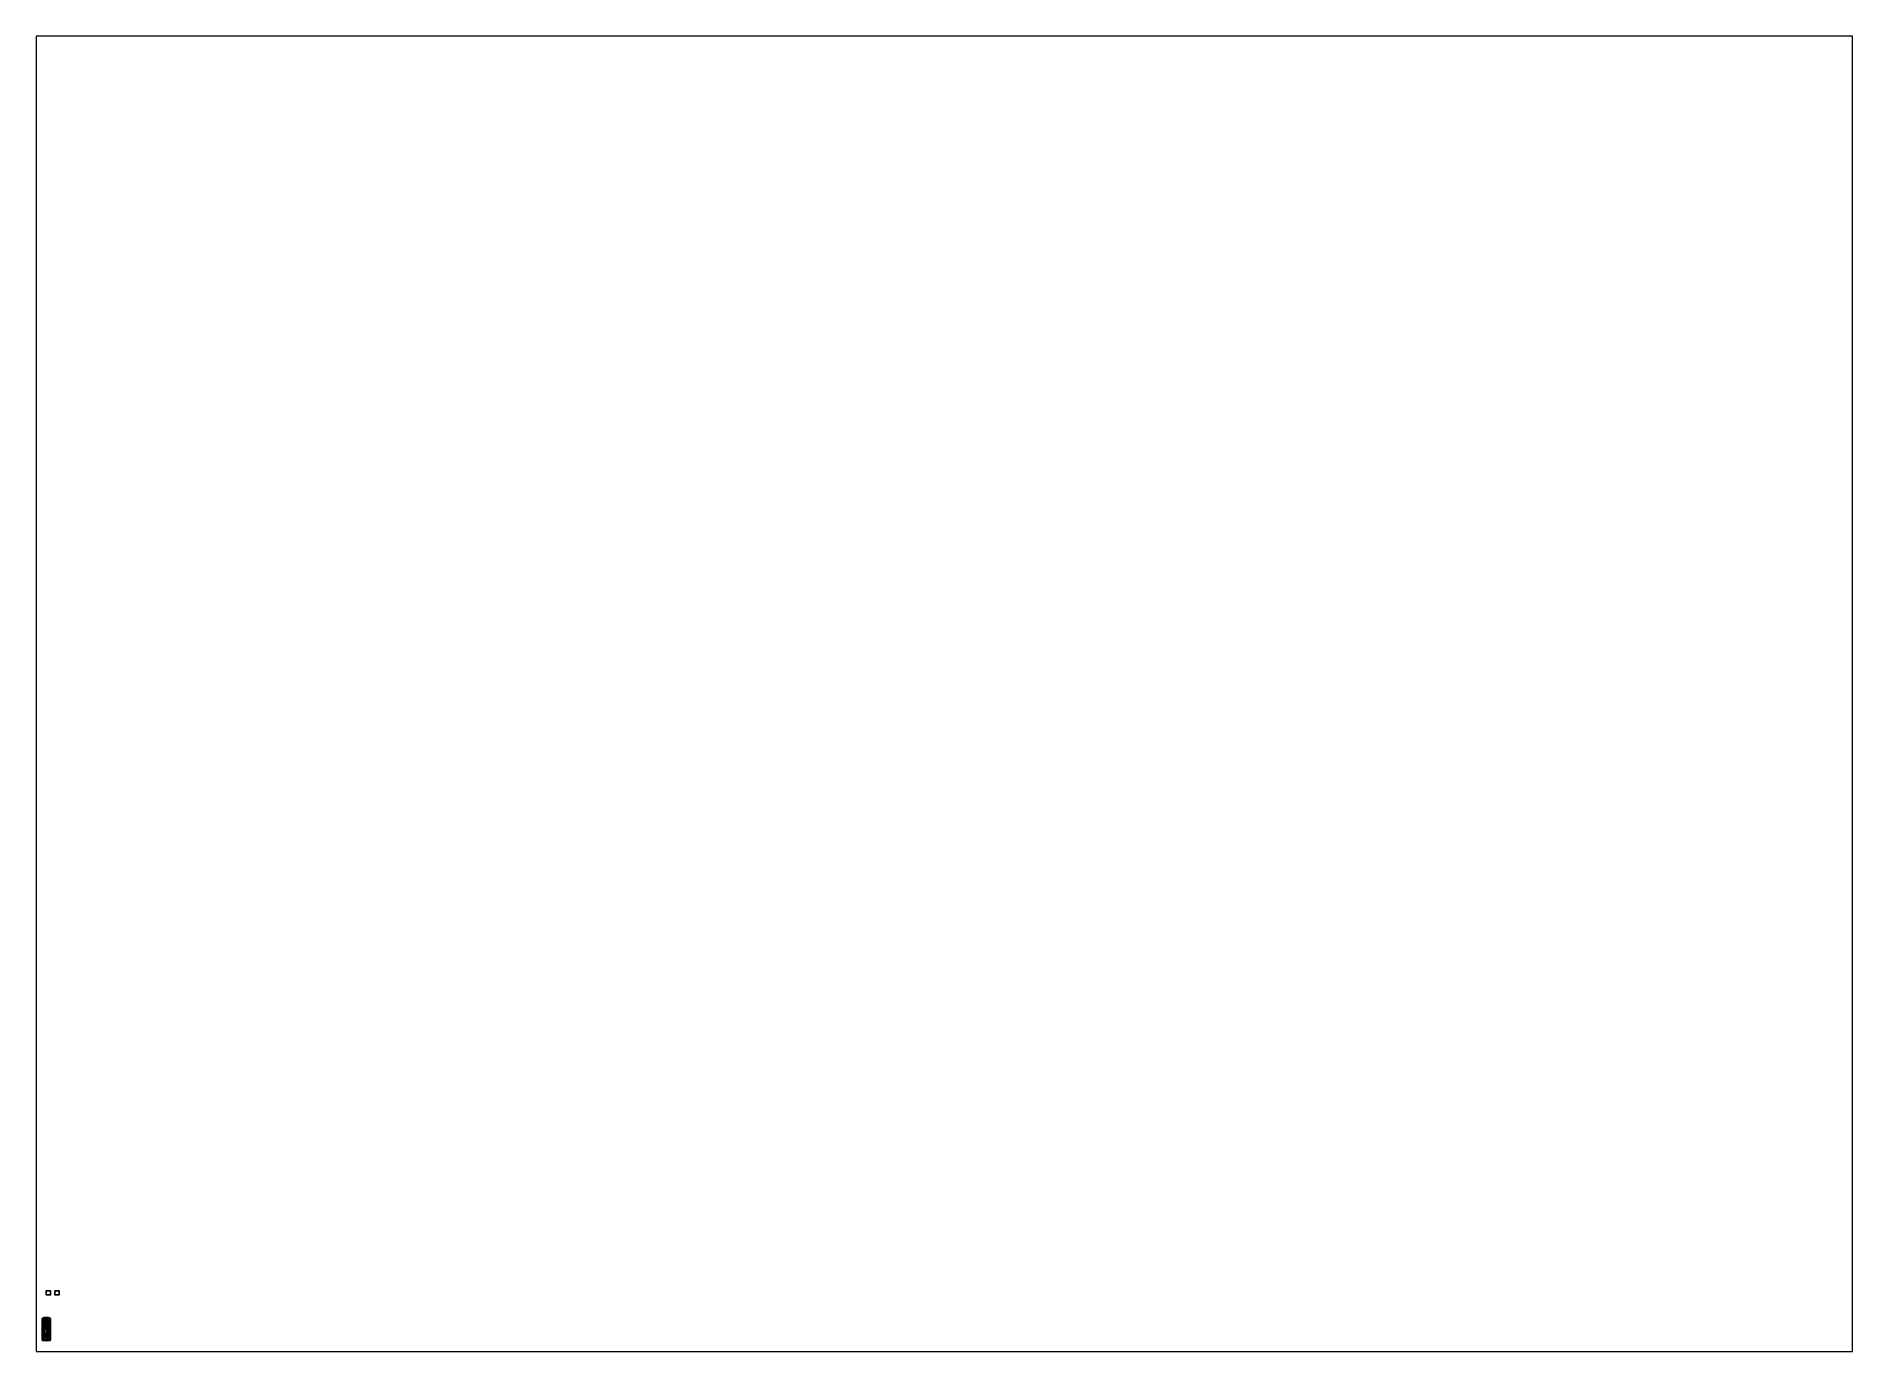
# Paper-space layout 'Layout1' of a CAD drawing. Header units: millimetres. Extents: x 28 to 251, y 20 to 181.
# The model-space entities are those that its viewports show. They can reach past a viewport. Long polylines and large blocks are cut down to what shows.
import ezdxf

# ---------------------------------------------------------------- set-up
doc = ezdxf.new("R2010")
doc.units = ezdxf.units.MM
for name, color, linetype in [('gun', 1, 'Continuous'), ('sleeve', 5, 'Continuous'), ('turret', 2, 'Continuous'), ('wheels', 2, 'Continuous')]:
    doc.layers.add(name, color=color, linetype=linetype)

msp = doc.modelspace()

# ---------------------------------------------------------------- linework, layer by layer
for points in [[(1, 9, -3.32), (1, 9, -4.32), (0, 9, -4.32), (0, 9, -3.32)], [(1, 9, -4.32), (1, 8, -4.32), (0, 8, -4.32), (0, 9, -4.32)], [(0, 9, -4.32), (0, 8, -4.32), (0, 8, -3.32), (0, 9, -3.32)], [(0, 9, -3.32), (0, 8, -3.32), (1, 8, -3.32), (1, 9, -3.32)], [(1, 8, -3.32), (1, 8, -4.32), (1, 9, -4.32), (1, 9, -3.32)], [(3, 9, -4.32), (3, 8, -4.32), (2, 8, -4.32), (2, 9, -4.32)], [(2, 9, -4.32), (2, 8, -4.32), (3, 8, -4.32), (3, 9, -4.32)], [(0, 8, -3.32), (0, 8, -4.32), (1, 8, -4.32), (1, 8, -3.32)], [(-0.95, 2.48, 0.83), (-0.95, 2.48, 0.83), (-0.85, 2.44, 0.99), (-0.85, 2.57, 0.83)], [(-0.95, 2.22, 1), (-0.95, 2.48, 0.83), (-0.95, 2.41, 0.83), (-0.95, 2.16, 0.96)], [(-0.95, 2.48, 0.83), (-0.95, 2.22, 1), (-0.85, 2.21, 1.1), (-0.85, 2.44, 0.99)], [(-0.95, 1.92, 1), (-0.95, 2.22, 1), (-0.95, 2.16, 0.96), (-0.95, 1.94, 0.96)], [(-0.95, 2.22, 1), (-0.95, 1.92, 1), (-0.85, 1.94, 1.1), (-0.85, 2.21, 1.1)], [(-0.95, 1.75, 0.93), (-0.95, 1.92, 1), (-0.95, 1.94, 0.96), (-0.95, 1.78, 0.9)], [(-0.95, 1.92, 1), (-0.95, 1.75, 0.93), (-0.85, 1.69, 0.99), (-0.85, 1.94, 1.1)], [(-0.95, 1.52, 0.78), (-0.95, 1.75, 0.93), (-0.95, 1.78, 0.9), (-0.95, 1.55, 0.75)], [(-0.95, 1.75, 0.93), (-0.95, 1.52, 0.78), (-0.85, 1.44, 0.77), (-0.85, 1.69, 0.99)], [(-0.95, 1.14, 0.49), (-0.95, 1.52, 0.78), (-0.95, 1.55, 0.75), (-0.95, 1.19, 0.45)], [(-0.95, 1.52, 0.78), (-0.95, 1.14, 0.49), (-0.85, 1.14, 0.51), (-0.85, 1.44, 0.77)], [(-0.95, 1.05, 0.46), (-0.95, 1.14, 0.49), (-0.95, 1.19, 0.45), (-0.95, 1.05, 0.4)], [(-0.85, 1.14, 0.51), (-0.95, 1.05, 0.46), (-0.58, 1.05, 0.46), (-0.64, 1.14, 0.51)], [(-0.85, 1.14, 0.51), (-0.85, 1.14, 0.51), (-0.95, 1.14, 0.49), (-0.95, 1.05, 0.46)], [(-0.95, -0.09, 0.46), (-0.95, 1.05, 0.46), (-0.95, 1.05, 0.4), (-0.95, -0.14, 0.4)], [(-0.95, 1.05, 0.46), (-0.95, 0.61, 0.46), (-0.58, 0.61, 0.46), (-0.58, 1.05, 0.46)], [(-0.6, 0.56, 0.69), (-0.58, 0.61, 0.66), (-0.95, 0.61, 0.66), (-0.93, 0.56, 0.69)], [(-0.95, 0.61, 0.66), (-0.95, -0.07, 0.66), (-0.93, -0.02, 0.69), (-0.93, 0.56, 0.69)], [(-0.95, 0.61, 0.46), (-0.95, -0.07, 0.46), (-0.95, -0.07, 0.66), (-0.95, 0.61, 0.66)], [(-0.58, 0.61, 0.66), (-0.58, 0.61, 0.46), (-0.95, 0.61, 0.46), (-0.95, 0.61, 0.66)], [(-0.93, 0.56, 0.69), (-0.93, -0.02, 0.69), (-0.6, -0.02, 0.69), (-0.6, 0.56, 0.69)], [(0.92, 0.07, 1), (0.92, -2.62, 1), (-0.92, -2.62, 1), (-0.92, 0.07, 1)], [(-0.92, 0.07, 1.58), (-0.85, 0, 1.58), (0.85, 0, 1.58), (0.92, 0.07, 1.58)], [(-0.92, 0.07, 1), (-0.92, 0.07, 1.58), (0.92, 0.07, 1.58), (0.92, 0.07, 1)], [(-0.92, -2.62, 1.58), (-0.85, -2.55, 1.58), (-0.85, 0, 1.58), (-0.92, 0.07, 1.58)], [(-0.92, -2.62, 1), (-0.92, -2.62, 1.58), (-0.92, 0.07, 1.58), (-0.92, 0.07, 1)], [(-0.89, 0.06, 1.58), (-0.91, 0.04, 1.58), (-0.91, 0.04, 1.91), (-0.89, 0.06, 1.93)], [(-0.91, -2.65, 1.91), (-0.89, -2.65, 1.93), (-0.89, 0.06, 1.93), (-0.91, 0.04, 1.91)], [(-0.91, 0.04, 1.58), (-0.89, 0.02, 1.58), (-0.89, 0.02, 1.89), (-0.91, 0.04, 1.91)], [(-0.89, -2.65, 1.89), (-0.91, -2.65, 1.91), (-0.91, 0.04, 1.91), (-0.89, 0.02, 1.89)], [(-0.87, 0.04, 1.58), (-0.89, 0.06, 1.58), (-0.89, 0.06, 1.93), (-0.87, 0.04, 1.91)], [(0.89, 0.06, 1.91), (0.87, 0.04, 1.89), (-0.87, 0.04, 1.89), (-0.89, 0.06, 1.91)], [(0.89, 0.04, 1.93), (0.89, 0.06, 1.91), (-0.89, 0.06, 1.91), (-0.89, 0.04, 1.93)], [(-0.89, -2.65, 1.93), (-0.87, -2.65, 1.91), (-0.87, 0.04, 1.91), (-0.89, 0.06, 1.93)], [(-0.89, 0.02, 1.58), (-0.87, 0.04, 1.58), (-0.87, 0.04, 1.91), (-0.89, 0.02, 1.89)], [(0.87, 0.02, 1.91), (0.89, 0.04, 1.93), (-0.89, 0.04, 1.93), (-0.87, 0.02, 1.91)], [(-0.87, -2.65, 1.91), (-0.89, -2.65, 1.89), (-0.89, 0.02, 1.89), (-0.87, 0.04, 1.91)], [(0.87, 0.04, 1.89), (0.87, 0.02, 1.91), (-0.87, 0.02, 1.91), (-0.87, 0.04, 1.89)], [(-0.85, 2.57, 0.83), (-0.85, 2.44, 0.99), (-0.64, 2.44, 0.99), (-0.64, 2.57, 0.83)], [(-0.85, 2.44, 0.99), (-0.85, 2.21, 1.1), (-0.64, 2.21, 1.1), (-0.64, 2.44, 0.99)], [(-0.85, 2.21, 1.1), (-0.85, 1.94, 1.1), (-0.64, 1.94, 1.1), (-0.64, 2.21, 1.1)], [(-0.85, 1.94, 1.1), (-0.85, 1.69, 0.99), (-0.64, 1.69, 0.99), (-0.64, 1.94, 1.1)], [(-0.85, 1.69, 0.99), (-0.85, 1.44, 0.77), (-0.64, 1.44, 0.77), (-0.64, 1.69, 0.99)], [(-0.85, 1.44, 0.77), (-0.85, 1.14, 0.51), (-0.64, 1.14, 0.51), (-0.64, 1.44, 0.77)], [(-0.85, 0, 1.07), (-0.85, -2.55, 1.07), (0.85, -2.55, 1.07), (0.85, 0, 1.07)], [(0.85, 0, 1.07), (0.85, 0, 1.58), (-0.85, 0, 1.58), (-0.85, 0, 1.07)], [(-0.85, 0, 1.07), (-0.85, 0, 1.58), (-0.85, -2.55, 1.58), (-0.85, -2.55, 1.07)], [(-0.68, 1.06, 2.16), (-0.68, 1.06, 2.1), (-0.83, 0.46, 2.1), (-0.83, 0.46, 2.2)], [(-0.15, 1.04, 2.21), (-0.68, 1.06, 2.16), (-0.83, 0.46, 2.2), (-0.15, 0.46, 2.26)], [(-0.68, 1.06, 2.1), (-0.68, 1.06, 2.1), (-0.8, 0.46, 2.1), (-0.83, 0.46, 2.1)], [(-0.83, 0.46, 2.1), (-0.83, 0.1, 2.1), (-0.83, 0.1, 2.21), (-0.83, 0.46, 2.2)], [(-0.83, 0.46, 2.2), (-0.83, 0.1, 2.21), (-0.15, 0.16, 2.26), (-0.15, 0.46, 2.26)], [(-0.8, 0.46, 2.1), (-0.8, 0.1, 2.1), (-0.83, 0.1, 2.1), (-0.83, 0.46, 2.1)], [(-0.15, 0.16, 2.26), (-0.83, 0.1, 2.21), (0.83, 0.1, 2.21), (0.15, 0.16, 2.26)], [(-0.83, 0.1, 2.21), (-0.83, 0.1, 2.1), (0.83, 0.1, 2.1), (0.83, 0.1, 2.21)], [(-0.68, 1.06, 0.74), (-0.8, 0.46, 0.74), (-0.8, 0.46, 2.1), (-0.68, 1.06, 2.1)], [(-0.8, 0.46, 0.74), (-0.8, 0.1, 0.74), (-0.8, 0.1, 2.1), (-0.8, 0.46, 2.1)], [(-0.8, 0.1, 2.1), (-0.8, 0.1, 0.74), (0.8, 0.1, 0.74), (0.8, 0.1, 2.1)], [(-0.63, 2.69, 0.59), (-0.63, 2.62, 0.59), (-0.74, 2.59, 0.59), (-0.74, 2.65, 0.59)], [(-0.74, 2.59, 0.75), (-0.63, 2.62, 0.75), (-0.63, 2.69, 0.75), (-0.74, 2.65, 0.75)], [(-0.74, 2.65, 0.75), (-0.63, 2.69, 0.75), (-0.63, 2.69, 0.59), (-0.74, 2.65, 0.59)], [(-0.74, 2.65, 0.59), (-0.74, 2.59, 0.59), (-0.74, 2.59, 0.75), (-0.74, 2.65, 0.75)], [(-0.74, 2.59, 0.59), (-0.63, 2.62, 0.59), (-0.63, 2.62, 0.75), (-0.74, 2.59, 0.75)], [(-0.61, 1.28, 1.42), (-0.61, 1.28, 0.74), (-0.68, 1.06, 0.74), (-0.68, 1.06, 1.42)], [(-0.52, 1.28, 1.58), (-0.61, 1.28, 1.42), (-0.68, 1.06, 1.42), (-0.57, 1.06, 1.58)], [(0.68, 1.06, 2.1), (0.2, 1.06, 1.64), (-0.2, 1.06, 1.64), (-0.68, 1.06, 2.1)], [(-0.2, 1.06, 1.64), (-0.57, 1.06, 1.58), (-0.68, 1.06, 2.1)], [(-0.57, 1.06, 1.58), (-0.68, 1.06, 1.42), (-0.68, 1.06, 1.42), (-0.68, 1.06, 2.1)], [(0.68, 1.06, 2.16), (0.68, 1.06, 2.1), (-0.68, 1.06, 2.1), (-0.68, 1.06, 2.16)], [(0.15, 1.04, 2.21), (0.68, 1.06, 2.16), (-0.68, 1.06, 2.16), (-0.15, 1.04, 2.21)], [(-0.62, 2.48, 0.93), (-0.66, 2.46, 0.93), (-0.51, 2.46, 1.04), (-0.51, 2.48, 1.02)], [(-0.66, 2.46, 0.93), (-0.62, 2.44, 0.93), (-0.51, 2.44, 1.02), (-0.51, 2.46, 1.04)], [(-0.64, 2.57, 0.83), (-0.64, 2.44, 0.99), (-0.54, 2.48, 0.83)], [(-0.64, 2.44, 0.99), (-0.64, 2.21, 1.1), (-0.54, 2.22, 1), (-0.54, 2.48, 0.83)], [(-0.64, 2.21, 1.1), (-0.64, 1.94, 1.1), (-0.54, 1.92, 1), (-0.54, 2.22, 1)], [(-0.64, 2.1, 0.47), (-0.64, 2.08, 0.51), (-0.58, 2.08, 0.51), (-0.59, 2.1, 0.47)], [(-0.64, 2.08, 0.43), (-0.64, 2.1, 0.47), (-0.59, 2.1, 0.47), (-0.6, 2.08, 0.43)], [(-0.64, 2.08, 0.51), (-0.64, 2.04, 0.51), (-0.58, 2.04, 0.51), (-0.58, 2.08, 0.51)], [(-0.64, 2.04, 0.43), (-0.64, 2.08, 0.43), (-0.6, 2.08, 0.43), (-0.6, 2.04, 0.43)], [(-0.64, 2.04, 0.51), (-0.64, 2.02, 0.47), (-0.59, 2.02, 0.47), (-0.58, 2.04, 0.51)], [(-0.64, 2.02, 0.47), (-0.64, 2.04, 0.43), (-0.6, 2.04, 0.43), (-0.59, 2.02, 0.47)], [(-0.64, 1.94, 1.1), (-0.64, 1.69, 0.99), (-0.54, 1.75, 0.93), (-0.54, 1.92, 1)], [(-0.64, 1.69, 0.99), (-0.64, 1.44, 0.77), (-0.54, 1.52, 0.78), (-0.54, 1.75, 0.93)], [(-0.64, 1.44, 0.77), (-0.64, 1.14, 0.51), (-0.54, 1.14, 0.49), (-0.54, 1.52, 0.78)], [(-0.64, 1.14, 0.51), (-0.58, 1.05, 0.46), (-0.58, 1.05, 0.46), (-0.54, 1.14, 0.49)], [(-0.63, 2.62, 0.75), (-0.52, 2.64, 0.75), (-0.52, 2.71, 0.75), (-0.63, 2.69, 0.75)], [(-0.52, 2.71, 0.59), (-0.52, 2.64, 0.59), (-0.63, 2.62, 0.59), (-0.63, 2.69, 0.59)], [(-0.63, 2.69, 0.75), (-0.52, 2.71, 0.75), (-0.52, 2.71, 0.59), (-0.63, 2.69, 0.59)], [(-0.63, 2.62, 0.59), (-0.52, 2.64, 0.59), (-0.52, 2.64, 0.75), (-0.63, 2.62, 0.75)], [(-0.58, 2.46, 0.93), (-0.62, 2.48, 0.93), (-0.51, 2.48, 1.02), (-0.51, 2.46, 1)], [(-0.62, 2.44, 0.93), (-0.58, 2.46, 0.93), (-0.51, 2.46, 1), (-0.51, 2.44, 1.02)], [(-0.57, 2.48, 1.11), (-0.61, 2.48, 1.21), (-0.59, 2.52, 1.21), (-0.55, 2.52, 1.13)], [(-0.61, 2.48, 1.21), (-0.57, 2.48, 1.31), (-0.55, 2.52, 1.29), (-0.59, 2.52, 1.21)], [(-0.59, 2.41, 1.21), (-0.61, 2.48, 1.21), (-0.57, 2.48, 1.11), (-0.56, 2.41, 1.12)], [(-0.56, 2.41, 1.3), (-0.57, 2.48, 1.31), (-0.61, 2.48, 1.21), (-0.59, 2.41, 1.21)], [(-0.34, 2.26, 0.74), (-0.61, 1.28, 0.74), (-0.61, 1.28, 1.42), (-0.34, 2.26, 1.42)], [(-0.34, 2.26, 1.42), (-0.61, 1.28, 1.42), (-0.52, 1.28, 1.58), (-0.26, 2.26, 1.51)], [(-0.54, 1.52, 0.78), (-0.61, 1.28, 0.74), (-0.34, 2.26, 0.74)], [(-0.6, 2.08, 0.43), (-0.59, 2.1, 0.47), (-0.42, 2.1, 0.35), (-0.43, 2.08, 0.31)], [(-0.6, 2.04, 0.43), (-0.6, 2.08, 0.43), (-0.43, 2.08, 0.31), (-0.43, 2.04, 0.31)], [(-0.59, 2.02, 0.47), (-0.6, 2.04, 0.43), (-0.43, 2.04, 0.31), (-0.42, 2.02, 0.35)], [(-0.6, -0.02, 0.69), (-0.58, -0.07, 0.66), (-0.58, 0.61, 0.66), (-0.6, 0.56, 0.69)], [(-0.59, 2.52, 1.21), (-0.39, 2.52, 1.29), (-0.35, 2.52, 1.21), (-0.55, 2.52, 1.13)], [(-0.55, 2.52, 1.29), (-0.47, 2.52, 1.33), (-0.39, 2.52, 1.29), (-0.59, 2.52, 1.21)], [(-0.54, 2.36, 1.21), (-0.59, 2.41, 1.21), (-0.56, 2.41, 1.12), (-0.52, 2.36, 1.16)], [(-0.52, 2.36, 1.26), (-0.56, 2.41, 1.3), (-0.59, 2.41, 1.21), (-0.54, 2.36, 1.21)], [(-0.59, 2.1, 0.47), (-0.58, 2.08, 0.51), (-0.41, 2.08, 0.39), (-0.42, 2.1, 0.35)], [(-0.58, 2.04, 0.51), (-0.59, 2.02, 0.47), (-0.42, 2.02, 0.35), (-0.41, 2.04, 0.39)], [(-0.58, 2.08, 0.51), (-0.58, 2.04, 0.51), (-0.41, 2.04, 0.39), (-0.41, 2.08, 0.39)], [(-0.54, 1.14, 0.49), (-0.58, 1.05, 0.46), (-0.58, 1.05, 0.46), (-0.58, 1.05, 0.74)], [(-0.58, 0.1, 0.74), (-0.58, 1.05, 0.74), (-0.58, 1.05, 0.46), (-0.58, 0.1, 0.46)], [(-0.47, 2.48, 1.07), (-0.57, 2.48, 1.11), (-0.55, 2.52, 1.13), (-0.47, 2.52, 1.09)], [(-0.57, 2.48, 1.31), (-0.47, 2.48, 1.35), (-0.47, 2.52, 1.33), (-0.55, 2.52, 1.29)], [(-0.56, 2.41, 1.12), (-0.57, 2.48, 1.11), (-0.47, 2.48, 1.07), (-0.47, 2.41, 1.09)], [(-0.47, 2.41, 1.33), (-0.47, 2.48, 1.35), (-0.57, 2.48, 1.31), (-0.56, 2.41, 1.3)], [(-0.2, 1.28, 1.63), (-0.52, 1.28, 1.58), (-0.57, 1.06, 1.58), (-0.2, 1.06, 1.64)], [(-0.52, 2.36, 1.16), (-0.56, 2.41, 1.12), (-0.47, 2.41, 1.09), (-0.47, 2.36, 1.14)], [(-0.47, 2.36, 1.28), (-0.47, 2.41, 1.33), (-0.56, 2.41, 1.3), (-0.52, 2.36, 1.26)], [(-0.55, 2.52, 1.13), (-0.35, 2.52, 1.21), (-0.39, 2.52, 1.13), (-0.47, 2.52, 1.09)], [(-0.39, 1.46, 0.61), (-0.55, 0.06, 0.61), (-0.55, 0.06, 0.71), (-0.39, 1.46, 0.71)], [(-0.29, 1.46, 0.61), (-0.45, 0.06, 0.61), (-0.55, 0.06, 0.61), (-0.39, 1.46, 0.61)], [(-0.55, 0.06, 0.71), (-0.45, 0.06, 0.71), (-0.29, 1.46, 0.71), (-0.39, 1.46, 0.71)], [(-0.55, 0.06, 0.61), (-0.55, -2.42, 0.61), (-0.55, -2.42, 0.71), (-0.55, 0.06, 0.71)], [(-0.55, -2.42, 0.71), (-0.45, -2.32, 0.71), (-0.45, 0.06, 0.71), (-0.55, 0.06, 0.71)], [(-0.45, 0.06, 0.61), (-0.45, -2.32, 0.61), (-0.55, -2.42, 0.61), (-0.55, 0.06, 0.61)], [(-0.54, 2.48, 0.83), (-0.54, 2.22, 1), (-0.31, 2.38, 0.74)], [(-0.54, 2.22, 1), (-0.54, 1.92, 1), (-0.34, 2.26, 0.74), (-0.31, 2.38, 0.74)], [(-0.47, 2.34, 1.21), (-0.54, 2.36, 1.21), (-0.52, 2.36, 1.16), (-0.47, 2.34, 1.21)], [(-0.47, 2.34, 1.21), (-0.52, 2.36, 1.26), (-0.54, 2.36, 1.21), (-0.47, 2.34, 1.21)], [(-0.54, 1.92, 1), (-0.54, 1.75, 0.93), (-0.34, 2.26, 0.74)], [(-0.54, 1.75, 0.93), (-0.54, 1.52, 0.78), (-0.34, 2.26, 0.74)], [(-0.52, 2.64, 0.75), (0.52, 2.64, 0.75), (0.52, 2.71, 0.75), (-0.52, 2.71, 0.75)], [(0.52, 2.71, 0.59), (0.52, 2.64, 0.59), (-0.52, 2.64, 0.59), (-0.52, 2.71, 0.59)], [(-0.52, 2.71, 0.75), (0.52, 2.71, 0.75), (0.52, 2.71, 0.59), (-0.52, 2.71, 0.59)], [(-0.52, 2.64, 0.59), (0.52, 2.64, 0.59), (0.52, 2.64, 0.75), (-0.52, 2.64, 0.75)], [(-0.47, 2.34, 1.21), (-0.52, 2.36, 1.16), (-0.47, 2.36, 1.14), (-0.47, 2.34, 1.21)], [(-0.47, 2.34, 1.21), (-0.47, 2.36, 1.28), (-0.52, 2.36, 1.26), (-0.47, 2.34, 1.21)], [(-0.26, 2.26, 1.51), (-0.52, 1.28, 1.58), (-0.2, 1.28, 1.63), (-0.15, 2.26, 1.55)], [(-0.51, 2.48, 1.02), (-0.51, 2.46, 1.04), (-0.34, 2.46, 1.11), (-0.34, 2.48, 1.09)], [(-0.51, 2.46, 1), (-0.51, 2.48, 1.02), (-0.34, 2.48, 1.09), (-0.34, 2.46, 1.07)], [(-0.51, 2.46, 1.04), (-0.51, 2.44, 1.02), (-0.34, 2.44, 1.09), (-0.34, 2.46, 1.11)], [(-0.51, 2.44, 1.02), (-0.51, 2.46, 1), (-0.34, 2.46, 1.07), (-0.34, 2.44, 1.09)], [(-0.37, 2.48, 1.11), (-0.47, 2.48, 1.07), (-0.47, 2.52, 1.09), (-0.39, 2.52, 1.13)], [(-0.47, 2.48, 1.35), (-0.37, 2.48, 1.31), (-0.39, 2.52, 1.29), (-0.47, 2.52, 1.33)], [(-0.47, 2.41, 1.09), (-0.47, 2.48, 1.07), (-0.37, 2.48, 1.11), (-0.38, 2.41, 1.12)], [(-0.38, 2.41, 1.3), (-0.37, 2.48, 1.31), (-0.47, 2.48, 1.35), (-0.47, 2.41, 1.33)], [(-0.47, 2.36, 1.14), (-0.47, 2.41, 1.09), (-0.38, 2.41, 1.12), (-0.42, 2.36, 1.16)], [(-0.42, 2.36, 1.26), (-0.38, 2.41, 1.3), (-0.47, 2.41, 1.33), (-0.47, 2.36, 1.28)], [(-0.47, 2.34, 1.21), (-0.47, 2.36, 1.14), (-0.42, 2.36, 1.16), (-0.47, 2.34, 1.21)], [(-0.47, 2.34, 1.21), (-0.42, 2.36, 1.16), (-0.4, 2.36, 1.21), (-0.47, 2.34, 1.21)], [(-0.47, 2.34, 1.21), (-0.4, 2.36, 1.21), (-0.42, 2.36, 1.26), (-0.47, 2.34, 1.21)], [(-0.47, 2.34, 1.21), (-0.42, 2.36, 1.26), (-0.47, 2.36, 1.28), (-0.47, 2.34, 1.21)], [(-0.29, 1.46, 0.71), (-0.45, 0.06, 0.71), (-0.45, 0.06, 0.61), (-0.29, 1.46, 0.61)], [(-0.45, 0.06, 0.71), (-0.45, -2.32, 0.71), (-0.45, -2.32, 0.61), (-0.45, 0.06, 0.61)], [(-0.43, 2.08, 0.31), (-0.42, 2.1, 0.35), (0.42, 2.1, 0.35), (0.43, 2.08, 0.31)], [(-0.43, 2.04, 0.31), (-0.43, 2.08, 0.31), (0.43, 2.08, 0.31), (0.43, 2.04, 0.31)], [(-0.42, 2.02, 0.35), (-0.43, 2.04, 0.31), (0.43, 2.04, 0.31), (0.42, 2.02, 0.35)], [(-0.42, 2.36, 1.16), (-0.38, 2.41, 1.12), (-0.35, 2.41, 1.21), (-0.4, 2.36, 1.21)], [(-0.4, 2.36, 1.21), (-0.35, 2.41, 1.21), (-0.38, 2.41, 1.3), (-0.42, 2.36, 1.26)], [(-0.42, 2.1, 0.35), (-0.41, 2.08, 0.39), (0.41, 2.08, 0.39), (0.42, 2.1, 0.35)], [(-0.41, 2.04, 0.39), (-0.42, 2.02, 0.35), (0.42, 2.02, 0.35), (0.41, 2.04, 0.39)], [(-0.41, 2.08, 0.39), (-0.41, 2.04, 0.39), (0.41, 2.04, 0.39), (0.41, 2.08, 0.39)], [(-0.39, 1.46, 0.71), (-0.29, 1.46, 0.71), (-0.29, 2.64, 0.71), (-0.39, 2.64, 0.71)], [(-0.29, 2.64, 0.61), (-0.29, 1.46, 0.61), (-0.39, 1.46, 0.61), (-0.39, 2.64, 0.61)], [(-0.39, 2.64, 0.61), (-0.39, 1.46, 0.61), (-0.39, 1.46, 0.71), (-0.39, 2.64, 0.71)], [(-0.39, 2.61, 0.61), (-0.39, 2.54, 0.49), (-0.39, 2.06, 0.39), (-0.39, 2.06, 0.55)], [(-0.29, 2.61, 0.61), (-0.29, 2.54, 0.49), (-0.39, 2.54, 0.49), (-0.39, 2.61, 0.61)], [(-0.29, 2.06, 0.55), (-0.29, 2.61, 0.61), (-0.39, 2.61, 0.61), (-0.39, 2.06, 0.55)], [(-0.39, 2.06, 0.39), (-0.39, 2.54, 0.49), (-0.29, 2.54, 0.49), (-0.29, 2.06, 0.39)], [(-0.33, 2.48, 1.21), (-0.37, 2.48, 1.11), (-0.39, 2.52, 1.13), (-0.35, 2.52, 1.21)], [(-0.37, 2.48, 1.31), (-0.33, 2.48, 1.21), (-0.35, 2.52, 1.21), (-0.39, 2.52, 1.29)], [(-0.29, 2.06, 0.39), (-0.29, 1.56, 0.49), (-0.39, 1.56, 0.49), (-0.39, 2.06, 0.39)], [(-0.39, 2.06, 0.39), (-0.39, 1.56, 0.49), (-0.39, 1.51, 0.61), (-0.39, 2.06, 0.55)], [(-0.39, 2.06, 0.55), (-0.39, 1.51, 0.61), (-0.29, 1.51, 0.61), (-0.29, 2.06, 0.55)], [(-0.39, 1.51, 0.61), (-0.39, 1.56, 0.49), (-0.29, 1.56, 0.49), (-0.29, 1.51, 0.61)], [(-0.38, 2.41, 1.12), (-0.37, 2.48, 1.11), (-0.33, 2.48, 1.21), (-0.35, 2.41, 1.21)], [(-0.35, 2.41, 1.21), (-0.33, 2.48, 1.21), (-0.37, 2.48, 1.31), (-0.38, 2.41, 1.3)], [(-0.34, 2.48, 1.09), (-0.34, 2.46, 1.11), (-0.17, 2.46, 1.14), (-0.17, 2.48, 1.12)], [(-0.34, 2.46, 1.07), (-0.34, 2.48, 1.09), (-0.17, 2.48, 1.12), (-0.17, 2.46, 1.1)], [(-0.34, 2.46, 1.11), (-0.34, 2.44, 1.09), (-0.17, 2.44, 1.12), (-0.17, 2.46, 1.14)], [(-0.34, 2.44, 1.09), (-0.34, 2.46, 1.07), (-0.17, 2.46, 1.1), (-0.17, 2.44, 1.12)], [(-0.31, 2.38, 1.42), (-0.31, 2.38, 0.74), (-0.34, 2.26, 0.74), (-0.34, 2.26, 1.42)], [(-0.25, 2.38, 1.51), (-0.31, 2.38, 1.42), (-0.34, 2.26, 1.42), (-0.26, 2.26, 1.51)], [(-0.32, 0.06, 1.58), (-0.34, 0.04, 1.58), (-0.34, 0.04, 1.89), (-0.32, 0.06, 1.91)], [(-0.34, 0.04, 1.58), (-0.32, 0.02, 1.58), (-0.32, 0.02, 1.91), (-0.34, 0.04, 1.89)], [(-0.3, 0.04, 1.58), (-0.32, 0.06, 1.58), (-0.32, 0.06, 1.91), (-0.3, 0.04, 1.89)], [(-0.32, 0.02, 1.58), (-0.3, 0.04, 1.58), (-0.3, 0.04, 1.89), (-0.32, 0.02, 1.91)], [(-0.05, 2.43, 0.74), (-0.31, 2.38, 0.74), (-0.31, 2.38, 1.42), (-0.05, 2.43, 1.42)], [(-0.05, 2.43, 1.42), (-0.31, 2.38, 1.42), (-0.25, 2.38, 1.51), (-0.05, 2.43, 1.51)], [(-0.29, 2.64, 0.71), (-0.29, 1.46, 0.71), (-0.29, 1.46, 0.61), (-0.29, 2.64, 0.61)], [(-0.29, 2.06, 0.39), (-0.29, 2.54, 0.49), (-0.29, 2.61, 0.61), (-0.29, 2.06, 0.55)], [(-0.29, 1.51, 0.61), (-0.29, 1.56, 0.49), (-0.29, 2.06, 0.39), (-0.29, 2.06, 0.55)], [(-0.14, 2.38, 1.54), (-0.25, 2.38, 1.51), (-0.26, 2.26, 1.51), (-0.15, 2.26, 1.55)], [(-0.05, 2.43, 1.51), (-0.25, 2.38, 1.51), (-0.14, 2.38, 1.54), (-0.05, 2.42, 1.54)], [(-0.15, 2.26, 1.55), (-0.2, 1.28, 1.63), (0.2, 1.28, 1.63), (0.15, 2.26, 1.55)], [(0.2, 1.06, 1.64), (0.2, 1.28, 1.63), (-0.2, 1.28, 1.63), (-0.2, 1.06, 1.64)], [(0.18, 1.14, 2.14), (0.18, 1.14, 2.11), (-0.18, 1.14, 2.11), (-0.18, 1.14, 2.14)], [(-0.18, 1.14, 2.14), (-0.18, 1.14, 2.11), (-0.18, 1.06, 2.06), (-0.18, 1.06, 2.16)], [(-0.18, 1.06, 2.06), (-0.18, 1.14, 2.11), (0.18, 1.14, 2.11), (0.18, 1.06, 2.06)], [(0.18, 1.06, 2.16), (0.18, 1.14, 2.14), (-0.18, 1.14, 2.14), (-0.18, 1.06, 2.16)], [(-0.17, 2.48, 1.12), (-0.17, 2.46, 1.14), (0.17, 2.46, 1.14), (0.17, 2.48, 1.12)], [(-0.17, 2.46, 1.1), (-0.17, 2.48, 1.12), (0.17, 2.48, 1.12), (0.17, 2.46, 1.1)], [(-0.17, 2.46, 1.14), (-0.17, 2.44, 1.12), (0.17, 2.44, 1.12), (0.17, 2.46, 1.14)], [(-0.17, 2.44, 1.12), (-0.17, 2.46, 1.1), (0.17, 2.46, 1.1), (0.17, 2.44, 1.12)], [(0.15, 2.26, 1.55), (0.14, 2.38, 1.54), (-0.14, 2.38, 1.54), (-0.15, 2.26, 1.55)], [(0.15, 0.46, 2.26), (0.15, 1.04, 2.21), (-0.15, 1.04, 2.21), (-0.15, 0.46, 2.26)], [(-0.15, 0.46, 2.26), (-0.15, 0.16, 2.26), (0.15, 0.16, 2.26), (0.15, 0.46, 2.26)], [(-0.05, 2.42, 1.54), (-0.14, 2.38, 1.54), (0.14, 2.38, 1.54), (0.05, 2.42, 1.54)], [(0.05, 2.43, 1.42), (0.05, 2.43, 0.74), (-0.05, 2.43, 0.74), (-0.05, 2.43, 1.42)], [(0.05, 2.43, 1.51), (0.05, 2.43, 1.42), (-0.05, 2.43, 1.42), (-0.05, 2.43, 1.51)], [(0.05, 2.42, 1.54), (0.05, 2.43, 1.51), (-0.05, 2.43, 1.51), (-0.05, 2.42, 1.54)], [(-0.04, 2.36, 1.54), (-0.05, 2.32, 1.54), (-0.05, 2.32, 1.57), (-0.04, 2.36, 1.57)], [(0.05, 2.32, 1.57), (-0.04, 2.36, 1.57), (-0.05, 2.32, 1.57), (0.04, 2.28, 1.57)], [(-0.05, 2.32, 1.54), (-0.04, 2.28, 1.54), (-0.04, 2.28, 1.57), (-0.05, 2.32, 1.57)], [(0.04, 2.28, 1.57), (-0.05, 2.32, 1.57), (-0.04, 2.28, 1.57), (0, 2.27, 1.57)], [(0, 2.37, 1.54), (-0.04, 2.36, 1.54), (-0.04, 2.36, 1.57), (0, 2.37, 1.57)], [(0.04, 2.36, 1.57), (0, 2.37, 1.57), (-0.04, 2.36, 1.57), (0.05, 2.32, 1.57)], [(-0.04, 2.28, 1.54), (0, 2.27, 1.54), (0, 2.27, 1.57), (-0.04, 2.28, 1.57)], [(0.04, 2.36, 1.54), (0, 2.37, 1.54), (0, 2.37, 1.57), (0.04, 2.36, 1.57)], [(0, 2.27, 1.54), (0.04, 2.28, 1.54), (0.04, 2.28, 1.57), (0, 2.27, 1.57)], [(0.05, 2.32, 1.54), (0.04, 2.36, 1.54), (0.04, 2.36, 1.57), (0.05, 2.32, 1.57)], [(0.04, 2.28, 1.54), (0.05, 2.32, 1.54), (0.05, 2.32, 1.57), (0.04, 2.28, 1.57)], [(0.31, 2.38, 1.42), (0.31, 2.38, 0.74), (0.05, 2.43, 0.74), (0.05, 2.43, 1.42)], [(0.25, 2.38, 1.51), (0.31, 2.38, 1.42), (0.05, 2.43, 1.42), (0.05, 2.43, 1.51)], [(0.14, 2.38, 1.54), (0.25, 2.38, 1.51), (0.05, 2.43, 1.51), (0.05, 2.42, 1.54)], [(0.26, 2.26, 1.51), (0.25, 2.38, 1.51), (0.14, 2.38, 1.54), (0.15, 2.26, 1.55)], [(0.2, 1.28, 1.63), (0.52, 1.28, 1.58), (0.26, 2.26, 1.51), (0.15, 2.26, 1.55)], [(0.83, 0.46, 2.2), (0.68, 1.06, 2.16), (0.15, 1.04, 2.21), (0.15, 0.46, 2.26)], [(0.15, 0.16, 2.26), (0.83, 0.1, 2.21), (0.83, 0.46, 2.2), (0.15, 0.46, 2.26)], [(0.34, 2.46, 1.11), (0.34, 2.48, 1.09), (0.17, 2.48, 1.12), (0.17, 2.46, 1.14)], [(0.34, 2.48, 1.09), (0.34, 2.46, 1.07), (0.17, 2.46, 1.1), (0.17, 2.48, 1.12)], [(0.34, 2.44, 1.09), (0.34, 2.46, 1.11), (0.17, 2.46, 1.14), (0.17, 2.44, 1.12)], [(0.34, 2.46, 1.07), (0.34, 2.44, 1.09), (0.17, 2.44, 1.12), (0.17, 2.46, 1.1)], [(0.18, 1.06, 2.06), (0.18, 1.14, 2.11), (0.18, 1.14, 2.14), (0.18, 1.06, 2.16)], [(0.57, 1.06, 1.58), (0.52, 1.28, 1.58), (0.2, 1.28, 1.63), (0.2, 1.06, 1.64)], [(0.68, 1.06, 2.1), (0.57, 1.06, 1.58), (0.2, 1.06, 1.64), (0.68, 1.06, 2.1)], [(0.34, 2.26, 1.42), (0.31, 2.38, 1.42), (0.25, 2.38, 1.51), (0.26, 2.26, 1.51)], [(0.52, 1.28, 1.58), (0.61, 1.28, 1.42), (0.34, 2.26, 1.42), (0.26, 2.26, 1.51)], [(0.29, 2.64, 0.61), (0.29, 1.46, 0.61), (0.29, 1.46, 0.71), (0.29, 2.64, 0.71)], [(0.29, 2.64, 0.71), (0.29, 1.46, 0.71), (0.39, 1.46, 0.71), (0.39, 2.64, 0.71)], [(0.39, 1.46, 0.61), (0.29, 1.46, 0.61), (0.29, 2.64, 0.61), (0.39, 2.64, 0.61)], [(0.39, 2.06, 0.55), (0.39, 2.61, 0.61), (0.29, 2.61, 0.61), (0.29, 2.06, 0.55)], [(0.39, 2.61, 0.61), (0.39, 2.54, 0.49), (0.29, 2.54, 0.49), (0.29, 2.61, 0.61)], [(0.29, 2.61, 0.61), (0.29, 2.54, 0.49), (0.29, 2.06, 0.39), (0.29, 2.06, 0.55)], [(0.29, 2.06, 0.39), (0.29, 2.54, 0.49), (0.39, 2.54, 0.49), (0.39, 2.06, 0.39)], [(0.29, 2.06, 0.39), (0.29, 1.56, 0.49), (0.29, 1.51, 0.61), (0.29, 2.06, 0.55)], [(0.39, 2.06, 0.39), (0.39, 1.56, 0.49), (0.29, 1.56, 0.49), (0.29, 2.06, 0.39)], [(0.29, 2.06, 0.55), (0.29, 1.51, 0.61), (0.39, 1.51, 0.61), (0.39, 2.06, 0.55)], [(0.29, 1.51, 0.61), (0.29, 1.56, 0.49), (0.39, 1.56, 0.49), (0.39, 1.51, 0.61)], [(0.29, 1.46, 0.71), (0.45, 0.06, 0.71), (0.55, 0.06, 0.71), (0.39, 1.46, 0.71)], [(0.29, 1.46, 0.61), (0.45, 0.06, 0.61), (0.45, 0.06, 0.71), (0.29, 1.46, 0.71)], [(0.55, 0.06, 0.61), (0.45, 0.06, 0.61), (0.29, 1.46, 0.61), (0.39, 1.46, 0.61)], [(0.32, 0.06, 1.58), (0.3, 0.04, 1.58), (0.3, 0.04, 1.89), (0.32, 0.06, 1.91)], [(0.3, 0.04, 1.58), (0.32, 0.02, 1.58), (0.32, 0.02, 1.91), (0.3, 0.04, 1.89)], [(0.31, 2.38, 0.74), (0.31, 2.38, 0.74), (0.54, 2.22, 1), (0.54, 2.48, 0.83)], [(0.34, 2.26, 0.74), (0.31, 2.38, 0.74), (0.31, 2.38, 1.42), (0.34, 2.26, 1.42)], [(0.31, 2.38, 0.74), (0.34, 2.26, 0.74), (0.54, 1.92, 1), (0.54, 2.22, 1)], [(0.34, 0.04, 1.58), (0.32, 0.06, 1.58), (0.32, 0.06, 1.91), (0.34, 0.04, 1.89)], [(0.32, 0.02, 1.58), (0.34, 0.04, 1.58), (0.34, 0.04, 1.89), (0.32, 0.02, 1.91)], [(0.37, 2.48, 1.11), (0.33, 2.48, 1.21), (0.35, 2.52, 1.21), (0.39, 2.52, 1.13)], [(0.33, 2.48, 1.21), (0.37, 2.48, 1.31), (0.39, 2.52, 1.29), (0.35, 2.52, 1.21)], [(0.35, 2.41, 1.21), (0.33, 2.48, 1.21), (0.37, 2.48, 1.11), (0.38, 2.41, 1.12)], [(0.38, 2.41, 1.3), (0.37, 2.48, 1.31), (0.33, 2.48, 1.21), (0.35, 2.41, 1.21)], [(0.51, 2.46, 1.04), (0.51, 2.48, 1.02), (0.34, 2.48, 1.09), (0.34, 2.46, 1.11)], [(0.51, 2.48, 1.02), (0.51, 2.46, 1), (0.34, 2.46, 1.07), (0.34, 2.48, 1.09)], [(0.51, 2.44, 1.02), (0.51, 2.46, 1.04), (0.34, 2.46, 1.11), (0.34, 2.44, 1.09)], [(0.51, 2.46, 1), (0.51, 2.44, 1.02), (0.34, 2.44, 1.09), (0.34, 2.46, 1.07)], [(0.61, 1.28, 1.42), (0.61, 1.28, 0.74), (0.34, 2.26, 0.74), (0.34, 2.26, 1.42)], [(0.34, 2.26, 0.74), (0.34, 2.26, 0.74), (0.54, 1.75, 0.93), (0.54, 1.92, 1)], [(0.34, 2.26, 0.74), (0.54, 1.52, 0.78), (0.54, 1.75, 0.93)], [(0.34, 2.26, 0.74), (0.61, 1.28, 0.74), (0.61, 1.28, 0.74), (0.54, 1.52, 0.78)], [(0.39, 2.52, 1.29), (0.47, 2.52, 1.33), (0.55, 2.52, 1.29), (0.35, 2.52, 1.21)], [(0.35, 2.52, 1.21), (0.55, 2.52, 1.29), (0.59, 2.52, 1.21), (0.39, 2.52, 1.13)], [(0.4, 2.36, 1.21), (0.35, 2.41, 1.21), (0.38, 2.41, 1.12), (0.42, 2.36, 1.16)], [(0.42, 2.36, 1.26), (0.38, 2.41, 1.3), (0.35, 2.41, 1.21), (0.4, 2.36, 1.21)], [(0.47, 2.48, 1.07), (0.37, 2.48, 1.11), (0.39, 2.52, 1.13), (0.47, 2.52, 1.09)], [(0.37, 2.48, 1.31), (0.47, 2.48, 1.35), (0.47, 2.52, 1.33), (0.39, 2.52, 1.29)], [(0.38, 2.41, 1.12), (0.37, 2.48, 1.11), (0.47, 2.48, 1.07), (0.47, 2.41, 1.09)], [(0.47, 2.41, 1.33), (0.47, 2.48, 1.35), (0.37, 2.48, 1.31), (0.38, 2.41, 1.3)], [(0.42, 2.36, 1.16), (0.38, 2.41, 1.12), (0.47, 2.41, 1.09), (0.47, 2.36, 1.14)], [(0.47, 2.36, 1.28), (0.47, 2.41, 1.33), (0.38, 2.41, 1.3), (0.42, 2.36, 1.26)], [(0.39, 2.64, 0.71), (0.39, 1.46, 0.71), (0.39, 1.46, 0.61), (0.39, 2.64, 0.61)], [(0.39, 2.06, 0.39), (0.39, 2.54, 0.49), (0.39, 2.61, 0.61), (0.39, 2.06, 0.55)], [(0.39, 2.52, 1.13), (0.59, 2.52, 1.21), (0.55, 2.52, 1.13), (0.47, 2.52, 1.09)], [(0.39, 1.51, 0.61), (0.39, 1.56, 0.49), (0.39, 2.06, 0.39), (0.39, 2.06, 0.55)], [(0.39, 1.46, 0.71), (0.55, 0.06, 0.71), (0.55, 0.06, 0.61), (0.39, 1.46, 0.61)], [(0.47, 2.34, 1.21), (0.4, 2.36, 1.21), (0.42, 2.36, 1.16), (0.47, 2.34, 1.21)], [(0.47, 2.34, 1.21), (0.42, 2.36, 1.26), (0.4, 2.36, 1.21), (0.47, 2.34, 1.21)], [(0.58, 2.08, 0.51), (0.59, 2.1, 0.47), (0.42, 2.1, 0.35), (0.41, 2.08, 0.39)], [(0.58, 2.04, 0.51), (0.58, 2.08, 0.51), (0.41, 2.08, 0.39), (0.41, 2.04, 0.39)], [(0.59, 2.02, 0.47), (0.58, 2.04, 0.51), (0.41, 2.04, 0.39), (0.42, 2.02, 0.35)], [(0.47, 2.34, 1.21), (0.42, 2.36, 1.16), (0.47, 2.36, 1.14), (0.47, 2.34, 1.21)], [(0.47, 2.34, 1.21), (0.47, 2.36, 1.28), (0.42, 2.36, 1.26), (0.47, 2.34, 1.21)], [(0.59, 2.1, 0.47), (0.6, 2.08, 0.43), (0.43, 2.08, 0.31), (0.42, 2.1, 0.35)], [(0.6, 2.04, 0.43), (0.59, 2.02, 0.47), (0.42, 2.02, 0.35), (0.43, 2.04, 0.31)], [(0.6, 2.08, 0.43), (0.6, 2.04, 0.43), (0.43, 2.04, 0.31), (0.43, 2.08, 0.31)], [(0.45, 0.06, 0.61), (0.45, -2.32, 0.61), (0.45, -2.32, 0.71), (0.45, 0.06, 0.71)], [(0.45, 0.06, 0.71), (0.45, -2.32, 0.71), (0.55, -2.42, 0.71), (0.55, 0.06, 0.71)], [(0.55, -2.42, 0.61), (0.45, -2.32, 0.61), (0.45, 0.06, 0.61), (0.55, 0.06, 0.61)], [(0.57, 2.48, 1.11), (0.47, 2.48, 1.07), (0.47, 2.52, 1.09), (0.55, 2.52, 1.13)], [(0.47, 2.48, 1.35), (0.57, 2.48, 1.31), (0.55, 2.52, 1.29), (0.47, 2.52, 1.33)], [(0.47, 2.41, 1.09), (0.47, 2.48, 1.07), (0.57, 2.48, 1.11), (0.56, 2.41, 1.12)], [(0.56, 2.41, 1.3), (0.57, 2.48, 1.31), (0.47, 2.48, 1.35), (0.47, 2.41, 1.33)], [(0.47, 2.36, 1.14), (0.47, 2.41, 1.09), (0.56, 2.41, 1.12), (0.52, 2.36, 1.16)], [(0.52, 2.36, 1.26), (0.56, 2.41, 1.3), (0.47, 2.41, 1.33), (0.47, 2.36, 1.28)], [(0.47, 2.34, 1.21), (0.47, 2.36, 1.14), (0.52, 2.36, 1.16), (0.47, 2.34, 1.21)], [(0.47, 2.34, 1.21), (0.52, 2.36, 1.16), (0.54, 2.36, 1.21), (0.47, 2.34, 1.21)], [(0.47, 2.34, 1.21), (0.54, 2.36, 1.21), (0.52, 2.36, 1.26), (0.47, 2.34, 1.21)], [(0.47, 2.34, 1.21), (0.52, 2.36, 1.26), (0.47, 2.36, 1.28), (0.47, 2.34, 1.21)], [(0.66, 2.46, 0.93), (0.62, 2.48, 0.93), (0.51, 2.48, 1.02), (0.51, 2.46, 1.04)], [(0.62, 2.48, 0.93), (0.58, 2.46, 0.93), (0.51, 2.46, 1), (0.51, 2.48, 1.02)], [(0.62, 2.44, 0.93), (0.66, 2.46, 0.93), (0.51, 2.46, 1.04), (0.51, 2.44, 1.02)], [(0.58, 2.46, 0.93), (0.62, 2.44, 0.93), (0.51, 2.44, 1.02), (0.51, 2.46, 1)], [(0.63, 2.69, 0.59), (0.52, 2.71, 0.59), (0.52, 2.71, 0.75), (0.63, 2.69, 0.75)], [(0.63, 2.62, 0.59), (0.52, 2.64, 0.59), (0.52, 2.71, 0.59), (0.63, 2.69, 0.59)], [(0.52, 2.71, 0.75), (0.52, 2.64, 0.75), (0.63, 2.62, 0.75), (0.63, 2.69, 0.75)], [(0.63, 2.62, 0.75), (0.52, 2.64, 0.75), (0.52, 2.64, 0.59), (0.63, 2.62, 0.59)], [(0.52, 2.36, 1.16), (0.56, 2.41, 1.12), (0.59, 2.41, 1.21), (0.54, 2.36, 1.21)], [(0.54, 2.36, 1.21), (0.59, 2.41, 1.21), (0.56, 2.41, 1.3), (0.52, 2.36, 1.26)], [(0.68, 1.06, 1.42), (0.61, 1.28, 1.42), (0.52, 1.28, 1.58), (0.57, 1.06, 1.58)], [(0.54, 2.48, 0.83), (0.54, 2.48, 0.83), (0.64, 2.44, 0.99), (0.64, 2.57, 0.83)], [(0.54, 2.48, 0.83), (0.54, 2.22, 1), (0.64, 2.21, 1.1), (0.64, 2.44, 0.99)], [(0.54, 2.22, 1), (0.54, 1.92, 1), (0.64, 1.94, 1.1), (0.64, 2.21, 1.1)], [(0.54, 1.92, 1), (0.54, 1.75, 0.93), (0.64, 1.69, 0.99), (0.64, 1.94, 1.1)], [(0.54, 1.75, 0.93), (0.54, 1.52, 0.78), (0.64, 1.44, 0.77), (0.64, 1.69, 0.99)], [(0.54, 1.52, 0.78), (0.54, 1.14, 0.49), (0.64, 1.14, 0.51), (0.64, 1.44, 0.77)], [(0.64, 1.14, 0.51), (0.64, 1.14, 0.51), (0.54, 1.14, 0.49), (0.58, 1.05, 0.46)], [(0.54, 1.14, 0.49), (0.54, 1.14, 0.49), (0.58, 1.05, 0.74), (0.58, 1.05, 0.46)], [(0.61, 2.48, 1.21), (0.57, 2.48, 1.11), (0.55, 2.52, 1.13), (0.59, 2.52, 1.21)], [(0.57, 2.48, 1.31), (0.61, 2.48, 1.21), (0.59, 2.52, 1.21), (0.55, 2.52, 1.29)], [(0.55, 0.06, 0.71), (0.55, -2.42, 0.71), (0.55, -2.42, 0.61), (0.55, 0.06, 0.61)], [(0.56, 2.41, 1.12), (0.57, 2.48, 1.11), (0.61, 2.48, 1.21), (0.59, 2.41, 1.21)], [(0.59, 2.41, 1.21), (0.61, 2.48, 1.21), (0.57, 2.48, 1.31), (0.56, 2.41, 1.3)], [(0.68, 1.06, 1.42), (0.68, 1.06, 1.42), (0.57, 1.06, 1.58), (0.68, 1.06, 2.1)], [(0.64, 2.08, 0.51), (0.64, 2.1, 0.47), (0.59, 2.1, 0.47), (0.58, 2.08, 0.51)], [(0.64, 2.04, 0.51), (0.64, 2.08, 0.51), (0.58, 2.08, 0.51), (0.58, 2.04, 0.51)], [(0.64, 2.02, 0.47), (0.64, 2.04, 0.51), (0.58, 2.04, 0.51), (0.59, 2.02, 0.47)], [(0.64, 1.14, 0.51), (0.58, 1.05, 0.46), (0.95, 1.05, 0.46), (0.85, 1.14, 0.51)], [(0.58, 1.05, 0.46), (0.58, 0.61, 0.46), (0.95, 0.61, 0.46), (0.95, 1.05, 0.46)], [(0.58, 1.05, 0.74), (0.58, 0.1, 0.74), (0.58, 0.1, 0.46), (0.58, 1.05, 0.46)], [(0.95, 0.61, 0.66), (0.95, 0.61, 0.46), (0.58, 0.61, 0.46), (0.58, 0.61, 0.66)], [(0.93, 0.56, 0.69), (0.95, 0.61, 0.66), (0.58, 0.61, 0.66), (0.6, 0.56, 0.69)], [(0.58, 0.61, 0.66), (0.58, -0.07, 0.66), (0.6, -0.02, 0.69), (0.6, 0.56, 0.69)], [(0.64, 2.1, 0.47), (0.64, 2.08, 0.43), (0.6, 2.08, 0.43), (0.59, 2.1, 0.47)], [(0.64, 2.04, 0.43), (0.64, 2.02, 0.47), (0.59, 2.02, 0.47), (0.6, 2.04, 0.43)], [(0.64, 2.08, 0.43), (0.64, 2.04, 0.43), (0.6, 2.04, 0.43), (0.6, 2.08, 0.43)], [(0.6, 0.56, 0.69), (0.6, -0.02, 0.69), (0.93, -0.02, 0.69), (0.93, 0.56, 0.69)], [(0.68, 1.06, 0.74), (0.61, 1.28, 0.74), (0.61, 1.28, 1.42), (0.68, 1.06, 1.42)], [(0.74, 2.65, 0.59), (0.63, 2.69, 0.59), (0.63, 2.69, 0.75), (0.74, 2.65, 0.75)], [(0.74, 2.59, 0.59), (0.63, 2.62, 0.59), (0.63, 2.69, 0.59), (0.74, 2.65, 0.59)], [(0.63, 2.69, 0.75), (0.63, 2.62, 0.75), (0.74, 2.59, 0.75), (0.74, 2.65, 0.75)], [(0.74, 2.59, 0.75), (0.63, 2.62, 0.75), (0.63, 2.62, 0.59), (0.74, 2.59, 0.59)], [(0.64, 2.57, 0.83), (0.64, 2.44, 0.99), (0.85, 2.44, 0.99), (0.85, 2.57, 0.83)], [(0.64, 2.44, 0.99), (0.64, 2.21, 1.1), (0.85, 2.21, 1.1), (0.85, 2.44, 0.99)], [(0.64, 2.21, 1.1), (0.64, 1.94, 1.1), (0.85, 1.94, 1.1), (0.85, 2.21, 1.1)], [(0.64, 1.94, 1.1), (0.64, 1.69, 0.99), (0.85, 1.69, 0.99), (0.85, 1.94, 1.1)], [(0.64, 1.69, 0.99), (0.64, 1.44, 0.77), (0.85, 1.44, 0.77), (0.85, 1.69, 0.99)], [(0.64, 1.44, 0.77), (0.64, 1.14, 0.51), (0.85, 1.14, 0.51), (0.85, 1.44, 0.77)], [(0.8, 0.46, 2.1), (0.8, 0.46, 0.74), (0.68, 1.06, 0.74), (0.68, 1.06, 2.1)], [(0.83, 0.46, 2.1), (0.68, 1.06, 2.1), (0.68, 1.06, 2.16), (0.83, 0.46, 2.2)], [(0.8, 0.46, 2.1), (0.68, 1.06, 2.1), (0.68, 1.06, 2.1), (0.83, 0.46, 2.1)], [(0.74, 2.65, 0.75), (0.74, 2.59, 0.75), (0.74, 2.59, 0.59), (0.74, 2.65, 0.59)], [(0.8, 0.1, 2.1), (0.8, 0.1, 0.74), (0.8, 0.46, 0.74), (0.8, 0.46, 2.1)], [(0.83, 0.1, 2.1), (0.8, 0.1, 2.1), (0.8, 0.46, 2.1), (0.83, 0.46, 2.1)], [(0.83, 0.1, 2.21), (0.83, 0.1, 2.1), (0.83, 0.46, 2.1), (0.83, 0.46, 2.2)], [(0.85, 2.57, 0.83), (0.85, 2.44, 0.99), (0.95, 2.48, 0.83)], [(0.85, 2.44, 0.99), (0.85, 2.21, 1.1), (0.95, 2.22, 1), (0.95, 2.48, 0.83)], [(0.85, 2.21, 1.1), (0.85, 1.94, 1.1), (0.95, 1.92, 1), (0.95, 2.22, 1)], [(0.85, 1.94, 1.1), (0.85, 1.69, 0.99), (0.95, 1.75, 0.93), (0.95, 1.92, 1)], [(0.85, 1.69, 0.99), (0.85, 1.44, 0.77), (0.95, 1.52, 0.78), (0.95, 1.75, 0.93)], [(0.85, 1.44, 0.77), (0.85, 1.14, 0.51), (0.95, 1.14, 0.49), (0.95, 1.52, 0.78)], [(0.85, 1.14, 0.51), (0.95, 1.05, 0.46), (0.95, 1.05, 0.46), (0.95, 1.14, 0.49)], [(0.85, -2.55, 1.58), (0.92, -2.62, 1.58), (0.92, 0.07, 1.58), (0.85, 0, 1.58)], [(0.85, -2.55, 1.07), (0.85, -2.55, 1.58), (0.85, 0, 1.58), (0.85, 0, 1.07)], [(0.89, 0.06, 1.58), (0.87, 0.04, 1.58), (0.87, 0.04, 1.91), (0.89, 0.06, 1.93)], [(0.87, -2.65, 1.91), (0.89, -2.65, 1.93), (0.89, 0.06, 1.93), (0.87, 0.04, 1.91)], [(0.87, 0.04, 1.58), (0.89, 0.02, 1.58), (0.89, 0.02, 1.89), (0.87, 0.04, 1.91)], [(0.89, -2.65, 1.89), (0.87, -2.65, 1.91), (0.87, 0.04, 1.91), (0.89, 0.02, 1.89)], [(0.91, 0.04, 1.58), (0.89, 0.06, 1.58), (0.89, 0.06, 1.93), (0.91, 0.04, 1.91)], [(0.89, -2.65, 1.93), (0.91, -2.65, 1.91), (0.91, 0.04, 1.91), (0.89, 0.06, 1.93)], [(0.89, 0.02, 1.58), (0.91, 0.04, 1.58), (0.91, 0.04, 1.91), (0.89, 0.02, 1.89)], [(0.91, -2.65, 1.91), (0.89, -2.65, 1.89), (0.89, 0.02, 1.89), (0.91, 0.04, 1.91)], [(0.92, 0.07, 1), (0.92, 0.07, 1.58), (0.92, -2.62, 1.58), (0.92, -2.62, 1)], [(0.93, -0.02, 0.69), (0.95, -0.07, 0.66), (0.95, 0.61, 0.66), (0.93, 0.56, 0.69)], [(0.95, 2.48, 0.83), (0.95, 2.22, 1), (0.95, 2.16, 0.96), (0.95, 2.41, 0.83)], [(0.95, 2.22, 1), (0.95, 1.92, 1), (0.95, 1.94, 0.96), (0.95, 2.16, 0.96)], [(0.95, 1.92, 1), (0.95, 1.75, 0.93), (0.95, 1.78, 0.9), (0.95, 1.94, 0.96)], [(0.95, 1.75, 0.93), (0.95, 1.52, 0.78), (0.95, 1.55, 0.75), (0.95, 1.78, 0.9)], [(0.95, 1.52, 0.78), (0.95, 1.14, 0.49), (0.95, 1.19, 0.45), (0.95, 1.55, 0.75)], [(0.95, 1.14, 0.49), (0.95, 1.05, 0.46), (0.95, 1.05, 0.4), (0.95, 1.19, 0.45)], [(0.95, 1.05, 0.46), (0.95, -0.09, 0.46), (0.95, -0.14, 0.4), (0.95, 1.05, 0.4)], [(0.95, -0.07, 0.66), (0.95, -0.07, 0.46), (0.95, 0.61, 0.46), (0.95, 0.61, 0.66)], [(-0.93, -0.02, 0.69), (-0.95, -0.07, 0.66), (-0.58, -0.07, 0.66), (-0.6, -0.02, 0.69)], [(-0.95, -0.07, 0.66), (-0.95, -0.07, 0.46), (-0.58, -0.07, 0.46), (-0.58, -0.07, 0.66)], [(-0.95, -0.07, 0.46), (-0.95, -0.09, 0.46), (-0.58, -0.09, 0.46), (-0.58, -0.07, 0.46)], [(-0.95, -0.09, 0.46), (-0.95, -0.1, 0.52), (-0.58, -0.1, 0.52), (-0.58, -0.09, 0.46)], [(-0.95, -0.1, 0.52), (-0.95, -0.09, 0.46), (-0.95, -0.14, 0.4), (-0.95, -0.16, 0.51)], [(-0.95, -0.1, 0.52), (-0.95, -0.19, 0.72), (-0.58, -0.19, 0.72), (-0.58, -0.1, 0.52)], [(-0.95, -0.19, 0.72), (-0.95, -0.1, 0.52), (-0.95, -0.16, 0.51), (-0.95, -0.26, 0.71)], [(-0.95, -0.19, 0.72), (-0.95, -0.28, 0.84), (-0.58, -0.28, 0.84), (-0.58, -0.19, 0.72)], [(-0.95, -0.28, 0.84), (-0.95, -0.19, 0.72), (-0.95, -0.26, 0.71), (-0.95, -0.32, 0.79)], [(-0.95, -0.28, 0.84), (-0.95, -0.42, 0.95), (-0.58, -0.42, 0.95), (-0.58, -0.28, 0.84)], [(-0.95, -0.42, 0.95), (-0.95, -0.28, 0.84), (-0.95, -0.32, 0.79), (-0.95, -0.48, 0.91)], [(-0.95, -0.42, 0.95), (-0.95, -0.56, 1), (-0.58, -0.56, 1), (-0.58, -0.42, 0.95)], [(-0.95, -0.56, 1), (-0.95, -0.42, 0.95), (-0.95, -0.48, 0.91), (-0.95, -0.62, 0.96)], [(-0.95, -0.56, 1), (-0.95, -1.97, 1), (-0.92, -1.97, 1), (-0.92, -0.56, 1)], [(-0.95, -1.97, 1), (-0.95, -0.56, 1), (-0.95, -0.62, 0.96), (-0.95, -1.94, 0.96)], [(-0.95, -2.11, 0.94), (-0.95, -1.97, 1), (-0.95, -1.94, 0.96), (-0.95, -2.09, 0.91)], [(-0.95, -1.97, 1), (-0.95, -2.11, 0.94), (-0.58, -2.11, 0.94), (-0.58, -1.97, 1)], [(-0.95, -2.21, 0.87), (-0.95, -2.11, 0.94), (-0.95, -2.09, 0.91), (-0.95, -2.18, 0.84)], [(-0.95, -2.11, 0.94), (-0.95, -2.21, 0.87), (-0.58, -2.21, 0.87), (-0.58, -2.11, 0.94)], [(-0.95, -2.31, 0.75), (-0.95, -2.21, 0.87), (-0.95, -2.18, 0.84), (-0.95, -2.27, 0.73)], [(-0.95, -2.21, 0.87), (-0.95, -2.31, 0.75), (-0.58, -2.31, 0.75), (-0.58, -2.21, 0.87)], [(-0.95, -2.38, 0.59), (-0.95, -2.31, 0.75), (-0.95, -2.27, 0.73), (-0.95, -2.33, 0.56)], [(-0.95, -2.31, 0.75), (-0.95, -2.38, 0.59), (-0.58, -2.38, 0.59), (-0.58, -2.31, 0.75)], [(-0.95, -2.43, 0.49), (-0.95, -2.38, 0.59), (-0.95, -2.33, 0.56), (-0.95, -2.39, 0.46)], [(-0.95, -2.38, 0.59), (-0.95, -2.43, 0.49), (-0.58, -2.43, 0.49), (-0.58, -2.38, 0.59)], [(-0.95, -2.48, 0.44), (-0.95, -2.43, 0.49), (-0.95, -2.39, 0.46), (-0.95, -2.46, 0.41)], [(-0.95, -2.43, 0.49), (-0.95, -2.48, 0.44), (-0.58, -2.48, 0.44), (-0.58, -2.43, 0.49)], [(-0.85, -2.55, 1.58), (-0.92, -2.62, 1.58), (0.92, -2.62, 1.58), (0.85, -2.55, 1.58)], [(0.92, -2.62, 1), (0.92, -2.62, 1.58), (-0.92, -2.62, 1.58), (-0.92, -2.62, 1)], [(-0.89, -0.47, 1.58), (-0.91, -0.49, 1.58), (-0.91, -0.49, 1.91), (-0.89, -0.47, 1.89)], [(-0.91, -0.49, 1.58), (-0.89, -0.51, 1.58), (-0.89, -0.51, 1.89), (-0.91, -0.49, 1.91)], [(-0.89, -1, 1.58), (-0.91, -1.02, 1.58), (-0.91, -1.02, 1.91), (-0.89, -1, 1.89)], [(-0.91, -1.02, 1.58), (-0.89, -1.04, 1.58), (-0.89, -1.04, 1.89), (-0.91, -1.02, 1.91)], [(-0.89, -1.53, 1.58), (-0.91, -1.55, 1.58), (-0.91, -1.55, 1.91), (-0.89, -1.53, 1.89)], [(-0.91, -1.55, 1.58), (-0.89, -1.57, 1.58), (-0.89, -1.57, 1.89), (-0.91, -1.55, 1.91)], [(-0.89, -2.05, 1.58), (-0.91, -2.07, 1.58), (-0.91, -2.07, 1.91), (-0.89, -2.05, 1.89)], [(-0.91, -2.07, 1.58), (-0.89, -2.09, 1.58), (-0.89, -2.09, 1.89), (-0.91, -2.07, 1.91)], [(-0.89, -2.57, 1.58), (-0.91, -2.59, 1.58), (-0.91, -2.59, 1.91), (-0.89, -2.57, 1.89)], [(-0.91, -2.59, 1.58), (-0.89, -2.61, 1.58), (-0.89, -2.61, 1.89), (-0.91, -2.59, 1.91)], [(-0.89, -2.65, 1.93), (-0.91, -2.65, 1.91), (-0.89, -2.65, 1.89), (-0.87, -2.65, 1.91)], [(-0.87, -0.49, 1.58), (-0.89, -0.47, 1.58), (-0.89, -0.47, 1.89), (-0.87, -0.49, 1.91)], [(-0.89, -0.51, 1.58), (-0.87, -0.49, 1.58), (-0.87, -0.49, 1.91), (-0.89, -0.51, 1.89)], [(-0.87, -1.02, 1.58), (-0.89, -1, 1.58), (-0.89, -1, 1.89), (-0.87, -1.02, 1.91)], [(-0.89, -1.04, 1.58), (-0.87, -1.02, 1.58), (-0.87, -1.02, 1.91), (-0.89, -1.04, 1.89)], [(-0.87, -1.55, 1.58), (-0.89, -1.53, 1.58), (-0.89, -1.53, 1.89), (-0.87, -1.55, 1.91)], [(-0.89, -1.57, 1.58), (-0.87, -1.55, 1.58), (-0.87, -1.55, 1.91), (-0.89, -1.57, 1.89)], [(-0.87, -2.07, 1.58), (-0.89, -2.05, 1.58), (-0.89, -2.05, 1.89), (-0.87, -2.07, 1.91)], [(-0.89, -2.09, 1.58), (-0.87, -2.07, 1.58), (-0.87, -2.07, 1.91), (-0.89, -2.09, 1.89)], [(-0.87, -2.59, 1.58), (-0.89, -2.57, 1.58), (-0.89, -2.57, 1.89), (-0.87, -2.59, 1.91)], [(-0.89, -2.61, 1.58), (-0.87, -2.59, 1.58), (-0.87, -2.59, 1.91), (-0.89, -2.61, 1.89)], [(-0.85, -2.55, 1.07), (-0.85, -2.55, 1.58), (0.85, -2.55, 1.58), (0.85, -2.55, 1.07)], [(-0.44, -0.64, 0.34), (-0.44, -1.16, 0.28), (-0.55, -1.16, 0.28), (-0.55, -0.64, 0.34)], [(-0.55, -0.64, 0.49), (-0.55, -1.16, 0.61), (-0.44, -1.16, 0.61), (-0.44, -0.64, 0.49)], [(-0.44, -0.64, 0.49), (-0.44, -0.64, 0.34), (-0.55, -0.64, 0.34), (-0.55, -0.64, 0.49)], [(-0.55, -0.64, 0.34), (-0.55, -1.16, 0.28), (-0.55, -1.16, 0.61), (-0.55, -0.64, 0.49)], [(-0.44, -1.16, 0.28), (-0.44, -1.4, 0.28), (-0.55, -1.4, 0.28), (-0.55, -1.16, 0.28)], [(-0.55, -1.16, 0.61), (-0.55, -1.4, 0.61), (-0.44, -1.4, 0.61), (-0.44, -1.16, 0.61)], [(-0.55, -1.16, 0.28), (-0.55, -1.4, 0.28), (-0.55, -1.4, 0.61), (-0.55, -1.16, 0.61)], [(-0.55, -1.92, 0.34), (-0.55, -1.4, 0.28), (-0.44, -1.4, 0.28), (-0.44, -1.92, 0.34)], [(-0.44, -1.92, 0.49), (-0.44, -1.4, 0.61), (-0.55, -1.4, 0.61), (-0.55, -1.92, 0.49)], [(-0.55, -1.4, 0.61), (-0.55, -1.4, 0.28), (-0.55, -1.92, 0.34), (-0.55, -1.92, 0.49)], [(-0.55, -1.92, 0.49), (-0.55, -1.92, 0.34), (-0.44, -1.92, 0.34), (-0.44, -1.92, 0.49)], [(-0.45, -2.32, 0.61), (0.45, -2.32, 0.61), (0.55, -2.42, 0.61), (-0.55, -2.42, 0.61)], [(0.55, -2.42, 0.71), (0.45, -2.32, 0.71), (-0.45, -2.32, 0.71), (-0.55, -2.42, 0.71)], [(-0.55, -2.42, 0.61), (0.55, -2.42, 0.61), (0.55, -2.42, 0.71), (-0.55, -2.42, 0.71)], [(-0.45, -2.32, 0.71), (0.45, -2.32, 0.71), (0.45, -2.32, 0.61), (-0.45, -2.32, 0.61)], [(-0.44, -1.16, 0.61), (-0.44, -1.16, 0.28), (-0.44, -0.64, 0.34), (-0.44, -0.64, 0.49)], [(-0.44, -1.4, 0.61), (-0.44, -1.4, 0.28), (-0.44, -1.16, 0.28), (-0.44, -1.16, 0.61)], [(0.44, -1.25, 0.5), (0.44, -1.23, 0.46), (-0.44, -1.23, 0.46), (-0.44, -1.25, 0.5)], [(0.44, -1.23, 0.46), (0.44, -1.25, 0.42), (-0.44, -1.25, 0.42), (-0.44, -1.23, 0.46)], [(0.44, -1.3, 0.5), (0.44, -1.25, 0.5), (-0.44, -1.25, 0.5), (-0.44, -1.3, 0.5)], [(0.44, -1.25, 0.42), (0.44, -1.3, 0.42), (-0.44, -1.3, 0.42), (-0.44, -1.25, 0.42)], [(0.44, -1.33, 0.46), (0.44, -1.3, 0.5), (-0.44, -1.3, 0.5), (-0.44, -1.33, 0.46)], [(0.44, -1.3, 0.42), (0.44, -1.33, 0.46), (-0.44, -1.33, 0.46), (-0.44, -1.3, 0.42)], [(-0.44, -1.92, 0.34), (-0.44, -1.4, 0.28), (-0.44, -1.4, 0.61), (-0.44, -1.92, 0.49)], [(-0.4, -1.68, 0.54), (-0.4, -1.68, 0.38), (-0.4, -2.54, 0.38), (-0.4, -2.54, 0.54)], [(-0.4, -1.68, 0.38), (-0.34, -1.68, 0.38), (-0.34, -2.48, 0.38), (-0.4, -2.54, 0.38)], [(-0.4, -2.54, 0.54), (-0.34, -2.48, 0.54), (-0.34, -1.68, 0.54), (-0.4, -1.68, 0.54)], [(-0.34, -1.68, 0.54), (-0.34, -1.68, 0.38), (-0.4, -1.68, 0.38), (-0.4, -1.68, 0.54)], [(0.34, -2.48, 0.38), (0.4, -2.54, 0.38), (-0.4, -2.54, 0.38), (-0.34, -2.48, 0.38)], [(-0.34, -2.48, 0.54), (-0.4, -2.54, 0.54), (0.4, -2.54, 0.54), (0.34, -2.48, 0.54)], [(-0.4, -2.54, 0.54), (-0.4, -2.54, 0.38), (0.4, -2.54, 0.38), (0.4, -2.54, 0.54)], [(-0.34, -2.48, 0.54), (-0.34, -2.48, 0.38), (-0.34, -1.68, 0.38), (-0.34, -1.68, 0.54)], [(0.34, -2.48, 0.54), (0.34, -2.48, 0.38), (-0.34, -2.48, 0.38), (-0.34, -2.48, 0.54)], [(-0.08, -1.04, 1.07), (-0.11, -1.12, 1.07), (-0.11, -1.12, 1.97), (-0.08, -1.04, 1.97)], [(-0.11, -1.12, 1.07), (-0.08, -1.2, 1.07), (-0.08, -1.2, 1.97), (-0.11, -1.12, 1.97)], [(0, -1.01, 1.07), (-0.08, -1.04, 1.07), (-0.08, -1.04, 1.97), (0, -1.01, 1.97)], [(-0.08, -1.2, 1.07), (0, -1.23, 1.07), (0, -1.23, 1.97), (-0.08, -1.2, 1.97)], [(-0.04, -2.54, 0.42), (-0.04, -2.56, 0.42), (-0.04, -2.6, 0.52), (-0.04, -2.54, 0.52)], [(0.04, -2.54, 0.42), (0.04, -2.56, 0.42), (-0.04, -2.56, 0.42), (-0.04, -2.54, 0.42)], [(-0.04, -2.54, 0.52), (-0.04, -2.6, 0.52), (0.04, -2.6, 0.52), (0.04, -2.54, 0.52)], [(-0.04, -2.56, 0.42), (-0.04, -2.59, 0.38), (-0.04, -2.6, 0.44), (-0.04, -2.6, 0.52)], [(0.04, -2.56, 0.42), (0.04, -2.59, 0.38), (-0.04, -2.59, 0.38), (-0.04, -2.56, 0.42)], [(-0.04, -2.59, 0.38), (-0.04, -2.65, 0.38), (-0.04, -2.64, 0.44), (-0.04, -2.6, 0.44)], [(0.04, -2.59, 0.38), (0.04, -2.65, 0.38), (-0.04, -2.65, 0.38), (-0.04, -2.59, 0.38)], [(-0.04, -2.6, 0.52), (-0.04, -2.6, 0.44), (0.04, -2.6, 0.44), (0.04, -2.6, 0.52)], [(-0.04, -2.6, 0.44), (-0.04, -2.64, 0.44), (0.04, -2.64, 0.44), (0.04, -2.6, 0.44)], [(-0.04, -2.64, 0.44), (-0.04, -2.64, 0.48), (0.04, -2.64, 0.48), (0.04, -2.64, 0.44)], [(-0.04, -2.65, 0.38), (-0.04, -2.69, 0.43), (-0.04, -2.64, 0.48), (-0.04, -2.64, 0.44)], [(-0.04, -2.69, 0.43), (-0.04, -2.69, 0.51), (-0.04, -2.65, 0.52), (-0.04, -2.64, 0.48)], [(-0.04, -2.64, 0.48), (-0.04, -2.65, 0.52), (0.04, -2.65, 0.52), (0.04, -2.64, 0.48)], [(0.04, -2.65, 0.38), (0.04, -2.69, 0.43), (-0.04, -2.69, 0.43), (-0.04, -2.65, 0.38)], [(-0.04, -2.65, 0.52), (-0.04, -2.69, 0.51), (0.04, -2.69, 0.51), (0.04, -2.65, 0.52)], [(0.04, -2.69, 0.43), (0.04, -2.69, 0.51), (-0.04, -2.69, 0.51), (-0.04, -2.69, 0.43)], [(0.08, -1.04, 1.07), (0, -1.01, 1.07), (0, -1.01, 1.97), (0.08, -1.04, 1.97)], [(0, -1.23, 1.07), (0.08, -1.2, 1.07), (0.08, -1.2, 1.97), (0, -1.23, 1.97)], [(0.04, -2.6, 0.52), (0.04, -2.56, 0.42), (0.04, -2.54, 0.42), (0.04, -2.54, 0.52)], [(0.04, -2.6, 0.44), (0.04, -2.59, 0.38), (0.04, -2.56, 0.42), (0.04, -2.6, 0.52)], [(0.04, -2.64, 0.44), (0.04, -2.65, 0.38), (0.04, -2.59, 0.38), (0.04, -2.6, 0.44)], [(0.04, -2.64, 0.48), (0.04, -2.69, 0.43), (0.04, -2.65, 0.38), (0.04, -2.64, 0.44)], [(0.04, -2.65, 0.52), (0.04, -2.69, 0.51), (0.04, -2.69, 0.43), (0.04, -2.64, 0.48)], [(0.11, -1.12, 1.07), (0.08, -1.04, 1.07), (0.08, -1.04, 1.97), (0.11, -1.12, 1.97)], [(0.08, -1.2, 1.07), (0.11, -1.12, 1.07), (0.11, -1.12, 1.97), (0.08, -1.2, 1.97)], [(0.4, -1.68, 0.54), (0.4, -1.68, 0.38), (0.34, -1.68, 0.38), (0.34, -1.68, 0.54)], [(0.34, -1.68, 0.54), (0.34, -1.68, 0.38), (0.34, -2.48, 0.38), (0.34, -2.48, 0.54)], [(0.34, -1.68, 0.38), (0.4, -1.68, 0.38), (0.4, -2.54, 0.38), (0.34, -2.48, 0.38)], [(0.34, -2.48, 0.54), (0.4, -2.54, 0.54), (0.4, -1.68, 0.54), (0.34, -1.68, 0.54)], [(0.4, -2.54, 0.54), (0.4, -2.54, 0.38), (0.4, -1.68, 0.38), (0.4, -1.68, 0.54)], [(0.44, -0.64, 0.34), (0.44, -1.16, 0.28), (0.44, -1.16, 0.61), (0.44, -0.64, 0.49)], [(0.55, -0.64, 0.49), (0.55, -0.64, 0.34), (0.44, -0.64, 0.34), (0.44, -0.64, 0.49)], [(0.55, -0.64, 0.34), (0.55, -1.16, 0.28), (0.44, -1.16, 0.28), (0.44, -0.64, 0.34)], [(0.44, -0.64, 0.49), (0.44, -1.16, 0.61), (0.55, -1.16, 0.61), (0.55, -0.64, 0.49)], [(0.44, -1.16, 0.28), (0.44, -1.4, 0.28), (0.44, -1.4, 0.61), (0.44, -1.16, 0.61)], [(0.55, -1.16, 0.28), (0.55, -1.4, 0.28), (0.44, -1.4, 0.28), (0.44, -1.16, 0.28)], [(0.44, -1.16, 0.61), (0.44, -1.4, 0.61), (0.55, -1.4, 0.61), (0.55, -1.16, 0.61)], [(0.44, -1.4, 0.61), (0.44, -1.4, 0.28), (0.44, -1.92, 0.34), (0.44, -1.92, 0.49)], [(0.44, -1.92, 0.34), (0.44, -1.4, 0.28), (0.55, -1.4, 0.28), (0.55, -1.92, 0.34)], [(0.55, -1.92, 0.49), (0.55, -1.4, 0.61), (0.44, -1.4, 0.61), (0.44, -1.92, 0.49)], [(0.44, -1.92, 0.49), (0.44, -1.92, 0.34), (0.55, -1.92, 0.34), (0.55, -1.92, 0.49)], [(0.55, -1.16, 0.61), (0.55, -1.16, 0.28), (0.55, -0.64, 0.34), (0.55, -0.64, 0.49)], [(0.55, -1.4, 0.61), (0.55, -1.4, 0.28), (0.55, -1.16, 0.28), (0.55, -1.16, 0.61)], [(0.55, -1.92, 0.34), (0.55, -1.4, 0.28), (0.55, -1.4, 0.61), (0.55, -1.92, 0.49)], [(0.6, -0.02, 0.69), (0.58, -0.07, 0.66), (0.95, -0.07, 0.66), (0.93, -0.02, 0.69)], [(0.58, -0.07, 0.66), (0.58, -0.07, 0.46), (0.95, -0.07, 0.46), (0.95, -0.07, 0.66)], [(0.58, -0.07, 0.46), (0.58, -0.09, 0.46), (0.95, -0.09, 0.46), (0.95, -0.07, 0.46)], [(0.58, -0.09, 0.46), (0.58, -0.1, 0.52), (0.95, -0.1, 0.52), (0.95, -0.09, 0.46)], [(0.58, -0.1, 0.52), (0.58, -0.19, 0.72), (0.95, -0.19, 0.72), (0.95, -0.1, 0.52)], [(0.58, -0.19, 0.72), (0.58, -0.28, 0.84), (0.95, -0.28, 0.84), (0.95, -0.19, 0.72)], [(0.58, -0.28, 0.84), (0.58, -0.42, 0.95), (0.95, -0.42, 0.95), (0.95, -0.28, 0.84)], [(0.58, -0.42, 0.95), (0.58, -0.56, 1), (0.95, -0.56, 1), (0.95, -0.42, 0.95)], [(0.58, -1.97, 1), (0.58, -2.11, 0.94), (0.95, -2.11, 0.94), (0.95, -1.97, 1)], [(0.58, -2.11, 0.94), (0.58, -2.21, 0.87), (0.95, -2.21, 0.87), (0.95, -2.11, 0.94)], [(0.58, -2.21, 0.87), (0.58, -2.31, 0.75), (0.95, -2.31, 0.75), (0.95, -2.21, 0.87)], [(0.58, -2.31, 0.75), (0.58, -2.38, 0.59), (0.95, -2.38, 0.59), (0.95, -2.31, 0.75)], [(0.58, -2.38, 0.59), (0.58, -2.43, 0.49), (0.95, -2.43, 0.49), (0.95, -2.38, 0.59)], [(0.58, -2.43, 0.49), (0.58, -2.48, 0.44), (0.95, -2.48, 0.44), (0.95, -2.43, 0.49)], [(0.66, -2.57, 0.55), (0.64, -2.59, 0.53), (0.64, -2.59, 1), (0.66, -2.57, 1)], [(0.84, -2.57, 0.55), (0.86, -2.59, 0.53), (0.64, -2.59, 0.53), (0.66, -2.57, 0.55)], [(0.64, -2.59, 0.53), (0.66, -2.61, 0.55), (0.66, -2.61, 1), (0.64, -2.59, 1)], [(0.86, -2.59, 0.53), (0.84, -2.61, 0.55), (0.66, -2.61, 0.55), (0.64, -2.59, 0.53)], [(0.68, -2.59, 0.57), (0.66, -2.57, 0.55), (0.66, -2.57, 1), (0.68, -2.59, 1)], [(0.84, -2.57, 0.9), (0.82, -2.59, 0.88), (0.68, -2.59, 0.88), (0.66, -2.57, 0.9)], [(0.82, -2.59, 0.92), (0.84, -2.57, 0.9), (0.66, -2.57, 0.9), (0.68, -2.59, 0.92)], [(0.84, -2.57, 0.74), (0.82, -2.59, 0.72), (0.68, -2.59, 0.72), (0.66, -2.57, 0.74)], [(0.82, -2.59, 0.76), (0.84, -2.57, 0.74), (0.66, -2.57, 0.74), (0.68, -2.59, 0.76)], [(0.82, -2.59, 0.57), (0.84, -2.57, 0.55), (0.66, -2.57, 0.55), (0.68, -2.59, 0.57)], [(0.66, -2.61, 0.55), (0.68, -2.59, 0.57), (0.68, -2.59, 1), (0.66, -2.61, 1)], [(0.82, -2.59, 0.88), (0.84, -2.61, 0.9), (0.66, -2.61, 0.9), (0.68, -2.59, 0.88)], [(0.84, -2.61, 0.9), (0.82, -2.59, 0.92), (0.68, -2.59, 0.92), (0.66, -2.61, 0.9)], [(0.82, -2.59, 0.72), (0.84, -2.61, 0.74), (0.66, -2.61, 0.74), (0.68, -2.59, 0.72)], [(0.84, -2.61, 0.74), (0.82, -2.59, 0.76), (0.68, -2.59, 0.76), (0.66, -2.61, 0.74)], [(0.84, -2.61, 0.55), (0.82, -2.59, 0.57), (0.68, -2.59, 0.57), (0.66, -2.61, 0.55)], [(0.84, -2.57, 0.55), (0.82, -2.59, 0.57), (0.82, -2.59, 1), (0.84, -2.57, 1)], [(0.82, -2.59, 0.57), (0.84, -2.61, 0.55), (0.84, -2.61, 1), (0.82, -2.59, 1)], [(0.86, -2.59, 0.53), (0.84, -2.57, 0.55), (0.84, -2.57, 1), (0.86, -2.59, 1)], [(0.84, -2.61, 0.55), (0.86, -2.59, 0.53), (0.86, -2.59, 1), (0.84, -2.61, 1)], [(0.89, -0.47, 1.58), (0.87, -0.49, 1.58), (0.87, -0.49, 1.91), (0.89, -0.47, 1.89)], [(0.87, -0.49, 1.58), (0.89, -0.51, 1.58), (0.89, -0.51, 1.89), (0.87, -0.49, 1.91)], [(0.89, -1, 1.58), (0.87, -1.02, 1.58), (0.87, -1.02, 1.91), (0.89, -1, 1.89)], [(0.87, -1.02, 1.58), (0.89, -1.04, 1.58), (0.89, -1.04, 1.89), (0.87, -1.02, 1.91)], [(0.89, -1.53, 1.58), (0.87, -1.55, 1.58), (0.87, -1.55, 1.91), (0.89, -1.53, 1.89)], [(0.87, -1.55, 1.58), (0.89, -1.57, 1.58), (0.89, -1.57, 1.89), (0.87, -1.55, 1.91)], [(0.89, -2.05, 1.58), (0.87, -2.07, 1.58), (0.87, -2.07, 1.91), (0.89, -2.05, 1.89)], [(0.87, -2.07, 1.58), (0.89, -2.09, 1.58), (0.89, -2.09, 1.89), (0.87, -2.07, 1.91)], [(0.89, -2.57, 1.58), (0.87, -2.59, 1.58), (0.87, -2.59, 1.91), (0.89, -2.57, 1.89)], [(0.87, -2.59, 1.58), (0.89, -2.61, 1.58), (0.89, -2.61, 1.89), (0.87, -2.59, 1.91)], [(0.89, -2.65, 1.93), (0.87, -2.65, 1.91), (0.89, -2.65, 1.89), (0.91, -2.65, 1.91)], [(0.91, -0.49, 1.58), (0.89, -0.47, 1.58), (0.89, -0.47, 1.89), (0.91, -0.49, 1.91)], [(0.89, -0.51, 1.58), (0.91, -0.49, 1.58), (0.91, -0.49, 1.91), (0.89, -0.51, 1.89)], [(0.91, -1.02, 1.58), (0.89, -1, 1.58), (0.89, -1, 1.89), (0.91, -1.02, 1.91)], [(0.89, -1.04, 1.58), (0.91, -1.02, 1.58), (0.91, -1.02, 1.91), (0.89, -1.04, 1.89)], [(0.91, -1.55, 1.58), (0.89, -1.53, 1.58), (0.89, -1.53, 1.89), (0.91, -1.55, 1.91)], [(0.89, -1.57, 1.58), (0.91, -1.55, 1.58), (0.91, -1.55, 1.91), (0.89, -1.57, 1.89)], [(0.91, -2.07, 1.58), (0.89, -2.05, 1.58), (0.89, -2.05, 1.89), (0.91, -2.07, 1.91)], [(0.89, -2.09, 1.58), (0.91, -2.07, 1.58), (0.91, -2.07, 1.91), (0.89, -2.09, 1.89)], [(0.91, -2.59, 1.58), (0.89, -2.57, 1.58), (0.89, -2.57, 1.89), (0.91, -2.59, 1.91)], [(0.89, -2.61, 1.58), (0.91, -2.59, 1.58), (0.91, -2.59, 1.91), (0.89, -2.61, 1.89)], [(0.92, -0.56, 1), (0.92, -1.97, 1), (0.95, -1.97, 1), (0.95, -0.56, 1)], [(0.95, -0.09, 0.46), (0.95, -0.1, 0.52), (0.95, -0.16, 0.51), (0.95, -0.14, 0.4)], [(0.95, -0.1, 0.52), (0.95, -0.19, 0.72), (0.95, -0.26, 0.71), (0.95, -0.16, 0.51)], [(0.95, -0.19, 0.72), (0.95, -0.28, 0.84), (0.95, -0.32, 0.79), (0.95, -0.26, 0.71)], [(0.95, -0.28, 0.84), (0.95, -0.42, 0.95), (0.95, -0.48, 0.91), (0.95, -0.32, 0.79)], [(0.95, -0.42, 0.95), (0.95, -0.56, 1), (0.95, -0.62, 0.96), (0.95, -0.48, 0.91)], [(0.95, -0.56, 1), (0.95, -1.97, 1), (0.95, -1.94, 0.96), (0.95, -0.62, 0.96)], [(0.95, -1.97, 1), (0.95, -2.11, 0.94), (0.95, -2.09, 0.91), (0.95, -1.94, 0.96)], [(0.95, -2.11, 0.94), (0.95, -2.21, 0.87), (0.95, -2.18, 0.84), (0.95, -2.09, 0.91)], [(0.95, -2.21, 0.87), (0.95, -2.31, 0.75), (0.95, -2.27, 0.73), (0.95, -2.18, 0.84)], [(0.95, -2.31, 0.75), (0.95, -2.38, 0.59), (0.95, -2.33, 0.56), (0.95, -2.27, 0.73)], [(0.95, -2.38, 0.59), (0.95, -2.43, 0.49), (0.95, -2.39, 0.46), (0.95, -2.33, 0.56)], [(0.95, -2.43, 0.49), (0.95, -2.48, 0.44), (0.95, -2.46, 0.41), (0.95, -2.39, 0.46)]]:
    msp.add_3dface(points)
at = {"layer": 'gun'}
for points in [[(0.09, 0.61, 2.47), (0.1, 0.61, 2.45), (0.09, 0.59, 2.43), (0.07, 0.59, 2.47)], [(0.1, 0.61, 2.49), (0.09, 0.61, 2.47), (0.07, 0.59, 2.47), (0.09, 0.59, 2.51)], [(0.1, 0.5, 2.45), (0.09, 0.5, 2.47), (0.07, 0.59, 2.47), (0.09, 0.59, 2.43)], [(0.09, 0.5, 2.47), (0.1, 0.5, 2.49), (0.09, 0.59, 2.51), (0.07, 0.59, 2.47)], [(0.09, -0.11, 2.44), (0.08, -0.11, 2.47), (0.09, 0.5, 2.47), (0.1, 0.5, 2.45)], [(0.08, -0.11, 2.47), (0.09, -0.11, 2.5), (0.1, 0.5, 2.49), (0.09, 0.5, 2.47)], [(0.1, 0.61, 2.45), (0.12, 0.61, 2.45), (0.13, 0.59, 2.43), (0.09, 0.59, 2.43)], [(0.12, 0.61, 2.45), (0.1, 0.61, 2.45), (0.09, 0.61, 2.47), (0.13, 0.61, 2.47)], [(0.13, 0.61, 2.47), (0.09, 0.61, 2.47), (0.1, 0.61, 2.49), (0.12, 0.61, 2.49)], [(0.12, 0.61, 2.49), (0.1, 0.61, 2.49), (0.09, 0.59, 2.51), (0.13, 0.59, 2.51)], [(0.12, 0.5, 2.45), (0.1, 0.5, 2.45), (0.09, 0.59, 2.43), (0.13, 0.59, 2.43)], [(0.1, 0.5, 2.49), (0.12, 0.5, 2.49), (0.13, 0.59, 2.51), (0.09, 0.59, 2.51)], [(0.09, -0.11, 2.5), (0.12, -0.11, 2.5), (0.12, 0.5, 2.49), (0.1, 0.5, 2.49)], [(0.12, -0.11, 2.44), (0.09, -0.11, 2.44), (0.1, 0.5, 2.45), (0.12, 0.5, 2.45)], [(0.12, 0.61, 2.45), (0.13, 0.61, 2.47), (0.15, 0.59, 2.47), (0.13, 0.59, 2.43)], [(0.13, 0.61, 2.47), (0.12, 0.61, 2.49), (0.13, 0.59, 2.51), (0.15, 0.59, 2.47)], [(0.13, 0.5, 2.47), (0.12, 0.5, 2.45), (0.13, 0.59, 2.43), (0.15, 0.59, 2.47)], [(0.12, 0.5, 2.49), (0.13, 0.5, 2.47), (0.15, 0.59, 2.47), (0.13, 0.59, 2.51)], [(0.14, -0.11, 2.47), (0.12, -0.11, 2.44), (0.12, 0.5, 2.45), (0.13, 0.5, 2.47)], [(0.12, -0.11, 2.5), (0.14, -0.11, 2.47), (0.13, 0.5, 2.47), (0.12, 0.5, 2.49)], [(0.08, -0.11, 2.47), (0.09, -0.11, 2.44), (0.09, -0.53, 2.44), (0.08, -0.53, 2.47)], [(0.09, -0.11, 2.5), (0.08, -0.11, 2.47), (0.08, -0.53, 2.47), (0.09, -0.53, 2.5)], [(0.09, -0.11, 2.44), (0.12, -0.11, 2.44), (0.12, -0.53, 2.44), (0.09, -0.53, 2.44)], [(0.12, -0.11, 2.5), (0.09, -0.11, 2.5), (0.09, -0.53, 2.5), (0.12, -0.53, 2.5)], [(0.12, -0.11, 2.44), (0.14, -0.11, 2.47), (0.14, -0.53, 2.47), (0.12, -0.53, 2.44)], [(0.14, -0.11, 2.47), (0.12, -0.11, 2.5), (0.12, -0.53, 2.5), (0.14, -0.53, 2.47)]]:
    msp.add_3dface(points, dxfattribs=at)
at = {"layer": 'sleeve'}
for points in [[(0.12, 0.01, 2.42), (0.11, 0.01, 2.4), (0.09, 0.01, 2.42), (0.11, 0.01, 2.44)], [(0.09, 0.01, 2.42), (0.11, 0.01, 2.4), (0.11, -1.2, 2.4), (0.09, -1.2, 2.42)], [(0.11, 0.01, 2.44), (0.09, 0.01, 2.42), (0.09, -1.2, 2.42), (0.11, -1.2, 2.44)], [(0.11, 0.01, 2.4), (0.12, 0.01, 2.42), (0.12, -1.2, 2.42), (0.11, -1.2, 2.4)], [(0.12, 0.01, 2.42), (0.11, 0.01, 2.44), (0.11, -1.2, 2.44), (0.12, -1.2, 2.42)], [(0.08, -0.62, 2.4), (0.01, -0.62, 2.43), (0.02, -0.62, 2.46), (0.09, -0.62, 2.43)], [(0.02, -0.62, 2.46), (0.01, -0.62, 2.43), (0.01, -1.24, 2.43), (0.02, -1.24, 2.46)], [(0.05, -0.62, 2.39), (0.02, -0.62, 2.4), (0.01, -0.62, 2.43), (0.08, -0.62, 2.4)], [(0.01, -0.62, 2.43), (0.02, -0.62, 2.4), (0.02, -1.24, 2.4), (0.01, -1.24, 2.43)], [(0.09, -0.62, 2.43), (0.02, -0.62, 2.46), (0.05, -0.62, 2.47), (0.08, -0.62, 2.46)], [(0.02, -0.62, 2.4), (0.05, -0.62, 2.39), (0.05, -1.24, 2.39), (0.02, -1.24, 2.4)], [(0.05, -0.62, 2.47), (0.02, -0.62, 2.46), (0.02, -1.24, 2.46), (0.05, -1.24, 2.47)], [(0.19, -0.75, 2.36), (0.19, -1.2, 2.32), (0.03, -1.2, 2.32), (0.03, -0.75, 2.36)], [(0.03, -0.75, 2.36), (0.03, -1.2, 2.32), (0.03, -1.2, 2.41), (0.03, -0.75, 2.41)], [(0.03, -0.75, 2.41), (0.03, -1.2, 2.41), (0.19, -1.2, 2.41), (0.19, -0.75, 2.41)], [(0.19, -0.75, 2.41), (0.19, -0.75, 2.36), (0.03, -0.75, 2.36), (0.03, -0.75, 2.41)], [(0.19, -1.2, 2.51), (0.19, -1.2, 2.3), (0.03, -1.2, 2.3), (0.03, -1.2, 2.51)], [(0.03, -1.2, 2.3), (0.03, -1.87, 2.3), (0.03, -1.87, 2.51), (0.03, -1.2, 2.51)], [(0.19, -1.2, 2.3), (0.19, -1.87, 2.3), (0.03, -1.87, 2.3), (0.03, -1.2, 2.3)], [(0.03, -1.2, 2.51), (0.03, -1.87, 2.51), (0.19, -1.87, 2.51), (0.19, -1.2, 2.51)], [(0.03, -1.87, 2.51), (0.03, -1.87, 2.3), (0.19, -1.87, 2.3), (0.19, -1.87, 2.51)], [(0.05, -0.62, 2.39), (0.08, -0.62, 2.4), (0.08, -1.24, 2.4), (0.05, -1.24, 2.39)], [(0.08, -0.62, 2.46), (0.05, -0.62, 2.47), (0.05, -1.24, 2.47), (0.08, -1.24, 2.46)], [(0.16, -1.15, 2.27), (0.16, -1.09, 2.19), (0.06, -1.09, 2.19), (0.06, -1.15, 2.27)], [(0.06, -1.15, 2.27), (0.06, -1.09, 2.19), (0.06, -1.2, 2.13), (0.06, -1.28, 2.19)], [(0.06, -1.2, 2.13), (0.06, -1.09, 2.19), (0.16, -1.09, 2.19), (0.16, -1.2, 2.13)], [(0.16, -1.28, 2.19), (0.16, -1.15, 2.27), (0.06, -1.15, 2.27), (0.06, -1.28, 2.19)], [(0.06, -1.28, 2.19), (0.06, -1.2, 2.13), (0.06, -1.3, 2.11), (0.06, -1.34, 2.18)], [(0.06, -1.3, 2.11), (0.06, -1.2, 2.13), (0.16, -1.2, 2.13), (0.16, -1.3, 2.11)], [(0.06, -1.33, 2.3), (0.06, -1.28, 2.19), (0.06, -1.34, 2.18), (0.06, -1.38, 2.3)], [(0.16, -1.33, 2.3), (0.16, -1.28, 2.19), (0.06, -1.28, 2.19), (0.06, -1.33, 2.3)], [(0.06, -1.34, 2.18), (0.06, -1.3, 2.11), (0.06, -1.5, 2.11), (0.06, -1.48, 2.18)], [(0.06, -1.5, 2.11), (0.06, -1.3, 2.11), (0.16, -1.3, 2.11), (0.16, -1.5, 2.11)], [(0.06, -1.38, 2.3), (0.06, -1.34, 2.18), (0.16, -1.34, 2.18), (0.16, -1.38, 2.3)], [(0.16, -1.48, 2.18), (0.16, -1.34, 2.18), (0.06, -1.34, 2.18), (0.06, -1.48, 2.18)], [(0.16, -1.48, 2.3), (0.16, -1.48, 2.18), (0.06, -1.48, 2.18), (0.06, -1.48, 2.3)], [(0.06, -1.48, 2.3), (0.06, -1.48, 2.18), (0.06, -1.53, 2.18), (0.06, -1.53, 2.3)], [(0.06, -1.48, 2.18), (0.06, -1.5, 2.11), (0.06, -1.61, 2.13), (0.06, -1.53, 2.18)], [(0.06, -1.61, 2.13), (0.06, -1.5, 2.11), (0.16, -1.5, 2.11), (0.16, -1.61, 2.13)], [(0.06, -1.53, 2.3), (0.06, -1.53, 2.18), (0.16, -1.53, 2.18), (0.16, -1.53, 2.3)], [(0.06, -1.53, 2.18), (0.06, -1.61, 2.13), (0.06, -1.7, 2.17), (0.06, -1.58, 2.18)], [(0.16, -1.58, 2.18), (0.16, -1.53, 2.18), (0.06, -1.53, 2.18), (0.06, -1.58, 2.18)], [(0.06, -1.58, 2.18), (0.06, -1.7, 2.17), (0.06, -1.76, 2.22), (0.06, -1.71, 2.24)], [(0.16, -1.71, 2.24), (0.16, -1.58, 2.18), (0.06, -1.58, 2.18), (0.06, -1.71, 2.24)], [(0.06, -1.7, 2.17), (0.06, -1.61, 2.13), (0.16, -1.61, 2.13), (0.16, -1.7, 2.17)], [(0.16, -1.69, 2.3), (0.16, -1.71, 2.24), (0.06, -1.71, 2.24), (0.06, -1.69, 2.3)], [(0.06, -1.71, 2.24), (0.06, -1.76, 2.22), (0.06, -1.73, 2.3), (0.06, -1.69, 2.3)], [(0.06, -1.76, 2.22), (0.06, -1.7, 2.17), (0.16, -1.7, 2.17), (0.16, -1.76, 2.22)], [(0.06, -1.73, 2.3), (0.06, -1.76, 2.22), (0.16, -1.76, 2.22), (0.16, -1.73, 2.3)], [(0.15, -0.05, 2.49), (0.15, -0.05, 2.42), (0.07, -0.05, 2.42), (0.07, -0.05, 2.49)], [(0.07, -0.05, 2.42), (0.07, -0.1, 2.42), (0.07, -0.1, 2.49), (0.07, -0.05, 2.49)], [(0.09, -0.1, 2.39), (0.07, -0.1, 2.42), (0.07, -0.05, 2.42), (0.09, -0.05, 2.39)], [(0.09, -0.05, 2.39), (0.07, -0.05, 2.42), (0.15, -0.05, 2.42), (0.13, -0.05, 2.39)], [(0.07, -0.05, 2.49), (0.07, -0.1, 2.49), (0.09, -0.1, 2.52), (0.09, -0.05, 2.52)], [(0.13, -0.05, 2.52), (0.15, -0.05, 2.49), (0.07, -0.05, 2.49), (0.09, -0.05, 2.52)], [(0.07, -0.1, 2.49), (0.07, -0.1, 2.42), (0.15, -0.1, 2.42), (0.15, -0.1, 2.49)], [(0.13, -0.1, 2.39), (0.15, -0.1, 2.42), (0.07, -0.1, 2.42), (0.09, -0.1, 2.39)], [(0.09, -0.1, 2.52), (0.07, -0.1, 2.49), (0.15, -0.1, 2.49), (0.13, -0.1, 2.52)], [(0.11, -0.53, 2.43), (0.08, -0.53, 2.44), (0.07, -0.53, 2.47), (0.14, -0.53, 2.44)], [(0.14, -0.53, 2.44), (0.07, -0.53, 2.47), (0.08, -0.53, 2.5), (0.15, -0.53, 2.47)], [(0.07, -0.53, 2.47), (0.08, -0.53, 2.44), (0.08, -1.2, 2.44), (0.07, -1.2, 2.47)], [(0.08, -0.53, 2.5), (0.07, -0.53, 2.47), (0.07, -1.2, 2.47), (0.08, -1.2, 2.5)], [(0.08, -0.53, 2.44), (0.11, -0.53, 2.43), (0.11, -1.2, 2.43), (0.08, -1.2, 2.44)], [(0.15, -0.53, 2.47), (0.08, -0.53, 2.5), (0.11, -0.53, 2.51), (0.14, -0.53, 2.5)], [(0.11, -0.53, 2.51), (0.08, -0.53, 2.5), (0.08, -1.2, 2.5), (0.11, -1.2, 2.51)], [(0.09, -0.62, 2.43), (0.08, -0.62, 2.46), (0.08, -1.24, 2.46), (0.09, -1.24, 2.43)], [(0.08, -0.62, 2.4), (0.09, -0.62, 2.43), (0.09, -1.24, 2.43), (0.08, -1.24, 2.4)], [(0.08, -1.16, 2.96), (0.08, -1.41, 3.05), (0.08, -1.37, 3.14), (0.08, -1.12, 3.06)], [(0.14, -1.12, 3.06), (0.14, -1.16, 2.96), (0.08, -1.16, 2.96), (0.08, -1.12, 3.06)], [(0.08, -1.12, 3.06), (0.08, -1.37, 3.14), (0.14, -1.37, 3.14), (0.14, -1.12, 3.06)], [(0.08, -1.22, 2.71), (0.08, -1.48, 2.81), (0.08, -1.41, 3.05), (0.08, -1.16, 2.96)], [(0.14, -1.16, 2.96), (0.14, -1.22, 2.71), (0.08, -1.22, 2.71), (0.08, -1.16, 2.96)], [(0.14, -1.22, 2.71), (0.14, -1.23, 2.51), (0.08, -1.23, 2.51), (0.08, -1.22, 2.71)], [(0.08, -1.23, 2.51), (0.08, -1.51, 2.51), (0.08, -1.48, 2.81), (0.08, -1.22, 2.71)], [(0.08, -1.37, 3.14), (0.08, -1.41, 3.05), (0.14, -1.41, 3.05), (0.14, -1.37, 3.14)], [(0.08, -1.41, 3.05), (0.08, -1.48, 2.81), (0.14, -1.48, 2.81), (0.14, -1.41, 3.05)], [(0.08, -1.48, 2.81), (0.08, -1.51, 2.51), (0.14, -1.51, 2.51), (0.14, -1.48, 2.81)], [(0.13, -0.05, 2.39), (0.13, -0.1, 2.39), (0.09, -0.1, 2.39), (0.09, -0.05, 2.39)], [(0.09, -0.05, 2.52), (0.09, -0.1, 2.52), (0.13, -0.1, 2.52), (0.13, -0.05, 2.52)], [(0.11, -0.53, 2.43), (0.14, -0.53, 2.44), (0.14, -1.2, 2.44), (0.11, -1.2, 2.43)], [(0.14, -0.53, 2.5), (0.11, -0.53, 2.51), (0.11, -1.2, 2.51), (0.14, -1.2, 2.5)], [(0.15, -0.05, 2.42), (0.15, -0.1, 2.42), (0.13, -0.1, 2.39), (0.13, -0.05, 2.39)], [(0.13, -0.1, 2.52), (0.15, -0.1, 2.49), (0.15, -0.05, 2.49), (0.13, -0.05, 2.52)], [(0.2, -0.62, 2.4), (0.13, -0.62, 2.43), (0.14, -0.62, 2.46), (0.21, -0.62, 2.43)], [(0.14, -0.62, 2.46), (0.13, -0.62, 2.43), (0.13, -1.24, 2.43), (0.14, -1.24, 2.46)], [(0.17, -0.62, 2.39), (0.14, -0.62, 2.4), (0.13, -0.62, 2.43), (0.2, -0.62, 2.4)], [(0.13, -0.62, 2.43), (0.14, -0.62, 2.4), (0.14, -1.24, 2.4), (0.13, -1.24, 2.43)], [(0.14, -0.53, 2.44), (0.15, -0.53, 2.47), (0.15, -1.2, 2.47), (0.14, -1.2, 2.44)], [(0.15, -0.53, 2.47), (0.14, -0.53, 2.5), (0.14, -1.2, 2.5), (0.15, -1.2, 2.47)], [(0.21, -0.62, 2.43), (0.14, -0.62, 2.46), (0.17, -0.62, 2.47), (0.2, -0.62, 2.46)], [(0.14, -0.62, 2.4), (0.17, -0.62, 2.39), (0.17, -1.24, 2.39), (0.14, -1.24, 2.4)], [(0.17, -0.62, 2.47), (0.14, -0.62, 2.46), (0.14, -1.24, 2.46), (0.17, -1.24, 2.47)], [(0.14, -1.37, 3.14), (0.14, -1.41, 3.05), (0.14, -1.16, 2.96), (0.14, -1.12, 3.06)], [(0.14, -1.41, 3.05), (0.14, -1.48, 2.81), (0.14, -1.22, 2.71), (0.14, -1.16, 2.96)], [(0.14, -1.48, 2.81), (0.14, -1.51, 2.51), (0.14, -1.23, 2.51), (0.14, -1.22, 2.71)], [(0.15, -0.1, 2.49), (0.15, -0.1, 2.42), (0.15, -0.05, 2.42), (0.15, -0.05, 2.49)], [(0.16, -1.2, 2.13), (0.16, -1.09, 2.19), (0.16, -1.15, 2.27), (0.16, -1.28, 2.19)], [(0.16, -1.3, 2.11), (0.16, -1.2, 2.13), (0.16, -1.28, 2.19), (0.16, -1.34, 2.18)], [(0.16, -1.34, 2.18), (0.16, -1.28, 2.19), (0.16, -1.33, 2.3), (0.16, -1.38, 2.3)], [(0.16, -1.5, 2.11), (0.16, -1.3, 2.11), (0.16, -1.34, 2.18), (0.16, -1.48, 2.18)], [(0.16, -1.53, 2.18), (0.16, -1.48, 2.18), (0.16, -1.48, 2.3), (0.16, -1.53, 2.3)], [(0.16, -1.61, 2.13), (0.16, -1.5, 2.11), (0.16, -1.48, 2.18), (0.16, -1.53, 2.18)], [(0.16, -1.7, 2.17), (0.16, -1.61, 2.13), (0.16, -1.53, 2.18), (0.16, -1.58, 2.18)], [(0.16, -1.76, 2.22), (0.16, -1.7, 2.17), (0.16, -1.58, 2.18), (0.16, -1.71, 2.24)], [(0.16, -1.73, 2.3), (0.16, -1.76, 2.22), (0.16, -1.71, 2.24), (0.16, -1.69, 2.3)], [(0.17, -0.62, 2.39), (0.2, -0.62, 2.4), (0.2, -1.24, 2.4), (0.17, -1.24, 2.39)], [(0.2, -0.62, 2.46), (0.17, -0.62, 2.47), (0.17, -1.24, 2.47), (0.2, -1.24, 2.46)], [(0.19, -1.2, 2.41), (0.19, -1.2, 2.32), (0.19, -0.75, 2.36), (0.19, -0.75, 2.41)], [(0.19, -1.87, 2.51), (0.19, -1.87, 2.3), (0.19, -1.2, 2.3), (0.19, -1.2, 2.51)], [(0.21, -0.62, 2.43), (0.2, -0.62, 2.46), (0.2, -1.24, 2.46), (0.21, -1.24, 2.43)], [(0.2, -0.62, 2.4), (0.21, -0.62, 2.43), (0.21, -1.24, 2.43), (0.2, -1.24, 2.4)]]:
    msp.add_3dface(points, dxfattribs=at)
at = {"layer": 'turret'}
for points in [[(0.11, -0.86, 2.07), (-0.07, -0.94, 2.07), (-0.15, -1.12, 2.07), (0.29, -0.94, 2.07)], [(-0.07, -0.94, 1.97), (-0.15, -1.12, 1.97), (-0.15, -1.12, 2.07), (-0.07, -0.94, 2.07)], [(0.29, -0.94, 2.07), (-0.15, -1.12, 2.07), (-0.07, -1.3, 2.07), (0.37, -1.12, 2.07)], [(-0.15, -1.12, 1.97), (-0.07, -1.3, 1.97), (-0.07, -1.3, 2.07), (-0.15, -1.12, 2.07)], [(0.11, -0.86, 1.97), (-0.07, -0.94, 1.97), (-0.07, -0.94, 2.07), (0.11, -0.86, 2.07)], [(0.37, -1.12, 2.07), (-0.07, -1.3, 2.07), (0.11, -1.38, 2.07), (0.29, -1.3, 2.07)], [(-0.07, -1.3, 1.97), (0.11, -1.38, 1.97), (0.11, -1.38, 2.07), (-0.07, -1.3, 2.07)], [(0.03, -1.12, 2.25), (0.03, -0.93, 2.07), (-0.06, -0.93, 2.07), (-0.06, -1.12, 2.25)], [(-0.06, -0.93, 2.07), (-0.06, -1.23, 2.07), (-0.06, -1.28, 2.18), (-0.06, -1.12, 2.25)], [(0.03, -1.43, 2.4), (0.03, -1.12, 2.25), (-0.06, -1.12, 2.25), (-0.06, -1.43, 2.4)], [(-0.06, -1.12, 2.25), (-0.06, -1.28, 2.18), (-0.06, -1.48, 2.28), (-0.06, -1.43, 2.4)], [(-0.06, -1.28, 2.18), (-0.06, -1.23, 2.07), (0.03, -1.23, 2.07), (0.03, -1.28, 2.18)], [(-0.06, -1.48, 2.28), (-0.06, -1.28, 2.18), (0.03, -1.28, 2.18), (0.03, -1.48, 2.28)], [(-0.06, -1.52, 2.48), (-0.06, -1.44, 2.47), (-0.06, -1.43, 2.4), (-0.06, -1.58, 2.42)], [(0.03, -1.44, 2.47), (0.03, -1.43, 2.4), (-0.06, -1.43, 2.4), (-0.06, -1.44, 2.47)], [(-0.06, -1.43, 2.4), (-0.06, -1.48, 2.28), (-0.06, -1.58, 2.29), (-0.06, -1.58, 2.42)], [(0.03, -1.52, 2.48), (0.03, -1.44, 2.47), (-0.06, -1.44, 2.47), (-0.06, -1.52, 2.48)], [(-0.06, -1.58, 2.29), (-0.06, -1.48, 2.28), (0.03, -1.48, 2.28), (0.03, -1.58, 2.29)], [(0.03, -1.58, 2.42), (0.03, -1.52, 2.48), (-0.06, -1.52, 2.48), (-0.06, -1.58, 2.42)], [(-0.06, -1.58, 2.42), (-0.06, -1.58, 2.29), (-0.06, -1.86, 2.35), (-0.06, -1.86, 2.42)], [(-0.06, -1.86, 2.35), (-0.06, -1.58, 2.29), (0.03, -1.58, 2.29), (0.03, -1.86, 2.35)], [(0.03, -1.86, 2.42), (0.03, -1.58, 2.42), (-0.06, -1.58, 2.42), (-0.06, -1.86, 2.42)], [(-0.06, -1.86, 2.42), (-0.06, -1.86, 2.35), (0.03, -1.86, 2.35), (0.03, -1.86, 2.42)], [(0.03, -1.28, 2.18), (0.03, -1.23, 2.07), (0.03, -0.93, 2.07), (0.03, -1.12, 2.25)], [(0.03, -1.48, 2.28), (0.03, -1.28, 2.18), (0.03, -1.12, 2.25), (0.03, -1.43, 2.4)], [(0.03, -1.58, 2.42), (0.03, -1.43, 2.4), (0.03, -1.44, 2.47), (0.03, -1.52, 2.48)], [(0.03, -1.58, 2.29), (0.03, -1.48, 2.28), (0.03, -1.43, 2.4), (0.03, -1.58, 2.42)], [(0.03, -1.86, 2.35), (0.03, -1.58, 2.29), (0.03, -1.58, 2.42), (0.03, -1.86, 2.42)], [(0.29, -0.94, 1.97), (0.11, -0.86, 1.97), (0.11, -0.86, 2.07), (0.29, -0.94, 2.07)], [(0.11, -1.38, 1.97), (0.29, -1.3, 1.97), (0.29, -1.3, 2.07), (0.11, -1.38, 2.07)], [(0.2, -1.74, 2.42), (0.18, -1.78, 2.42), (0.18, -1.78, 2.57), (0.2, -1.74, 2.57)], [(0.3, -1.78, 2.57), (0.2, -1.74, 2.57), (0.18, -1.78, 2.57), (0.28, -1.82, 2.57)], [(0.18, -1.78, 2.42), (0.2, -1.82, 2.42), (0.2, -1.82, 2.57), (0.18, -1.78, 2.57)], [(0.28, -1.82, 2.57), (0.18, -1.78, 2.57), (0.2, -1.82, 2.57), (0.24, -1.84, 2.57)], [(0.28, -1.12, 2.25), (0.28, -0.93, 2.07), (0.19, -0.93, 2.07), (0.19, -1.12, 2.25)], [(0.19, -0.93, 2.07), (0.19, -1.23, 2.07), (0.19, -1.28, 2.18), (0.19, -1.12, 2.25)], [(0.28, -1.43, 2.4), (0.28, -1.12, 2.25), (0.19, -1.12, 2.25), (0.19, -1.43, 2.4)], [(0.19, -1.12, 2.25), (0.19, -1.28, 2.18), (0.19, -1.48, 2.28), (0.19, -1.43, 2.4)], [(0.19, -1.28, 2.18), (0.19, -1.23, 2.07), (0.28, -1.23, 2.07), (0.28, -1.28, 2.18)], [(0.19, -1.48, 2.28), (0.19, -1.28, 2.18), (0.28, -1.28, 2.18), (0.28, -1.48, 2.28)], [(0.19, -1.52, 2.48), (0.19, -1.44, 2.47), (0.19, -1.43, 2.4), (0.19, -1.58, 2.42)], [(0.28, -1.44, 2.47), (0.28, -1.43, 2.4), (0.19, -1.43, 2.4), (0.19, -1.44, 2.47)], [(0.19, -1.43, 2.4), (0.19, -1.48, 2.28), (0.19, -1.58, 2.29), (0.19, -1.58, 2.42)], [(0.28, -1.52, 2.48), (0.28, -1.44, 2.47), (0.19, -1.44, 2.47), (0.19, -1.52, 2.48)], [(0.19, -1.58, 2.29), (0.19, -1.48, 2.28), (0.28, -1.48, 2.28), (0.28, -1.58, 2.29)], [(0.28, -1.58, 2.42), (0.28, -1.52, 2.48), (0.19, -1.52, 2.48), (0.19, -1.58, 2.42)], [(0.19, -1.58, 2.42), (0.19, -1.58, 2.29), (0.19, -1.86, 2.35), (0.19, -1.86, 2.42)], [(0.19, -1.86, 2.35), (0.19, -1.58, 2.29), (0.28, -1.58, 2.29), (0.28, -1.86, 2.35)], [(0.28, -1.86, 2.42), (0.28, -1.58, 2.42), (0.19, -1.58, 2.42), (0.19, -1.86, 2.42)], [(0.19, -1.86, 2.42), (0.19, -1.86, 2.35), (0.28, -1.86, 2.35), (0.28, -1.86, 2.42)], [(0.24, -1.72, 2.42), (0.2, -1.74, 2.42), (0.2, -1.74, 2.57), (0.24, -1.72, 2.57)], [(0.28, -1.74, 2.57), (0.24, -1.72, 2.57), (0.2, -1.74, 2.57), (0.3, -1.78, 2.57)], [(0.22, -1.75, 2.57), (0.2, -1.78, 2.57), (0.2, -1.78, 2.75), (0.22, -1.75, 2.75)], [(0.26, -1.75, 2.75), (0.22, -1.75, 2.75), (0.2, -1.78, 2.75), (0.28, -1.78, 2.75)], [(0.2, -1.78, 2.57), (0.22, -1.81, 2.57), (0.22, -1.81, 2.75), (0.2, -1.78, 2.75)], [(0.28, -1.78, 2.75), (0.2, -1.78, 2.75), (0.22, -1.81, 2.75), (0.26, -1.81, 2.75)], [(0.2, -1.82, 2.42), (0.24, -1.84, 2.42), (0.24, -1.84, 2.57), (0.2, -1.82, 2.57)], [(0.21, -1.83, 2.25), (0.21, -1.83, 2.35), (0.26, -1.83, 2.35), (0.26, -1.83, 2.25)], [(0.21, -2.11, 2.25), (0.21, -2.11, 2.35), (0.21, -1.83, 2.35), (0.21, -1.83, 2.25)], [(0.26, -1.83, 2.25), (0.26, -2.11, 2.25), (0.21, -2.11, 2.25), (0.21, -1.83, 2.25)], [(0.21, -1.83, 2.35), (0.21, -2.11, 2.35), (0.26, -2.11, 2.35), (0.26, -1.83, 2.35)], [(0.21, -2, 2.57), (0.21, -2.13, 2.65), (0.26, -2.13, 2.65), (0.26, -2, 2.57)], [(0.21, -2.03, 2.53), (0.21, -2.24, 2.67), (0.21, -2.13, 2.65), (0.21, -2, 2.57)], [(0.21, -2, 2.35), (0.21, -2, 2.57), (0.26, -2, 2.57), (0.26, -2, 2.35)], [(0.21, -2.03, 2.35), (0.21, -2.03, 2.53), (0.21, -2, 2.57), (0.21, -2, 2.35)], [(0.26, -2.03, 2.53), (0.26, -2.24, 2.67), (0.21, -2.24, 2.67), (0.21, -2.03, 2.53)], [(0.26, -2.03, 2.35), (0.26, -2.03, 2.53), (0.21, -2.03, 2.53), (0.21, -2.03, 2.35)], [(0.26, -2.11, 2.25), (0.26, -2.11, 2.35), (0.21, -2.11, 2.35), (0.21, -2.11, 2.25)], [(0.21, -2.13, 2.65), (0.21, -2.24, 2.67), (0.26, -2.24, 2.67), (0.26, -2.13, 2.65)], [(0.22, -1.39, 2.7), (0.22, -1.75, 2.7), (0.26, -1.75, 2.7), (0.26, -1.39, 2.7)], [(0.26, -1.39, 2.65), (0.26, -1.75, 2.65), (0.22, -1.75, 2.65), (0.22, -1.39, 2.65)], [(0.26, -1.39, 2.7), (0.26, -1.39, 2.65), (0.22, -1.39, 2.65), (0.22, -1.39, 2.7)], [(0.22, -1.39, 2.65), (0.22, -1.75, 2.65), (0.22, -1.75, 2.7), (0.22, -1.39, 2.7)], [(0.26, -1.75, 2.57), (0.22, -1.75, 2.57), (0.22, -1.75, 2.65), (0.26, -1.75, 2.65)], [(0.26, -1.75, 2.7), (0.22, -1.75, 2.7), (0.22, -1.75, 2.75), (0.26, -1.75, 2.75)], [(0.22, -1.81, 2.57), (0.26, -1.81, 2.57), (0.26, -1.81, 2.75), (0.22, -1.81, 2.75)], [(0.28, -1.74, 2.42), (0.24, -1.72, 2.42), (0.24, -1.72, 2.57), (0.28, -1.74, 2.57)], [(0.24, -1.84, 2.42), (0.28, -1.82, 2.42), (0.28, -1.82, 2.57), (0.24, -1.84, 2.57)], [(0.26, -1.75, 2.7), (0.26, -1.75, 2.65), (0.26, -1.39, 2.65), (0.26, -1.39, 2.7)], [(0.28, -1.78, 2.57), (0.26, -1.75, 2.57), (0.26, -1.75, 2.75), (0.28, -1.78, 2.75)], [(0.26, -1.81, 2.57), (0.28, -1.78, 2.57), (0.28, -1.78, 2.75), (0.26, -1.81, 2.75)], [(0.26, -1.83, 2.35), (0.26, -2.11, 2.35), (0.26, -2.11, 2.25), (0.26, -1.83, 2.25)], [(0.26, -2.13, 2.65), (0.26, -2.24, 2.67), (0.26, -2.03, 2.53), (0.26, -2, 2.57)], [(0.26, -2, 2.57), (0.26, -2.03, 2.53), (0.26, -2.03, 2.35), (0.26, -2, 2.35)], [(0.28, -1.28, 2.18), (0.28, -1.23, 2.07), (0.28, -0.93, 2.07), (0.28, -1.12, 2.25)], [(0.28, -1.48, 2.28), (0.28, -1.28, 2.18), (0.28, -1.12, 2.25), (0.28, -1.43, 2.4)], [(0.38, -1.13, 2.19), (0.38, -1.15, 2.13), (0.28, -1.15, 2.13), (0.28, -1.13, 2.19)], [(0.38, -1.15, 2.25), (0.38, -1.13, 2.19), (0.28, -1.13, 2.19), (0.28, -1.15, 2.25)], [(0.38, -1.21, 2.27), (0.38, -1.15, 2.25), (0.28, -1.15, 2.25), (0.28, -1.21, 2.27)], [(0.38, -1.15, 2.13), (0.38, -1.21, 2.11), (0.28, -1.21, 2.11), (0.28, -1.15, 2.13)], [(0.38, -1.27, 2.25), (0.38, -1.21, 2.27), (0.28, -1.21, 2.27), (0.28, -1.27, 2.25)], [(0.38, -1.21, 2.11), (0.38, -1.27, 2.13), (0.28, -1.27, 2.13), (0.28, -1.21, 2.11)], [(0.38, -1.27, 2.13), (0.38, -1.29, 2.19), (0.28, -1.29, 2.19), (0.28, -1.27, 2.13)], [(0.38, -1.29, 2.19), (0.38, -1.27, 2.25), (0.28, -1.27, 2.25), (0.28, -1.29, 2.19)], [(0.28, -1.58, 2.42), (0.28, -1.43, 2.4), (0.28, -1.44, 2.47), (0.28, -1.52, 2.48)], [(0.28, -1.58, 2.29), (0.28, -1.48, 2.28), (0.28, -1.43, 2.4), (0.28, -1.58, 2.42)], [(0.28, -1.86, 2.35), (0.28, -1.58, 2.29), (0.28, -1.58, 2.42), (0.28, -1.86, 2.42)], [(0.3, -1.78, 2.42), (0.28, -1.74, 2.42), (0.28, -1.74, 2.57), (0.3, -1.78, 2.57)], [(0.28, -1.82, 2.42), (0.3, -1.78, 2.42), (0.3, -1.78, 2.57), (0.28, -1.82, 2.57)], [(0.28, -1.9, 2.35), (0.28, -1.86, 2.36), (0.28, -1.82, 2.35), (0.28, -1.81, 2.31)], [(0.28, -1.91, 2.31), (0.28, -1.9, 2.35), (0.28, -1.81, 2.31), (0.28, -1.82, 2.27)], [(0.33, -1.81, 2.31), (0.33, -1.82, 2.27), (0.28, -1.82, 2.27), (0.28, -1.81, 2.31)], [(0.33, -1.82, 2.35), (0.33, -1.81, 2.31), (0.28, -1.81, 2.31), (0.28, -1.82, 2.35)], [(0.33, -1.86, 2.36), (0.33, -1.82, 2.35), (0.28, -1.82, 2.35), (0.28, -1.86, 2.36)], [(0.28, -1.9, 2.27), (0.28, -1.91, 2.31), (0.28, -1.82, 2.27), (0.28, -1.86, 2.26)], [(0.33, -1.82, 2.27), (0.33, -1.86, 2.26), (0.28, -1.86, 2.26), (0.28, -1.82, 2.27)], [(0.33, -1.9, 2.35), (0.33, -1.86, 2.36), (0.28, -1.86, 2.36), (0.28, -1.9, 2.35)], [(0.33, -1.86, 2.26), (0.33, -1.9, 2.27), (0.28, -1.9, 2.27), (0.28, -1.86, 2.26)], [(0.33, -1.9, 2.27), (0.33, -1.91, 2.31), (0.28, -1.91, 2.31), (0.28, -1.9, 2.27)], [(0.33, -1.91, 2.31), (0.33, -1.9, 2.35), (0.28, -1.9, 2.35), (0.28, -1.91, 2.31)], [(0.37, -1.12, 1.97), (0.29, -0.94, 1.97), (0.29, -0.94, 2.07), (0.37, -1.12, 2.07)], [(0.29, -1.3, 1.97), (0.37, -1.12, 1.97), (0.37, -1.12, 2.07), (0.29, -1.3, 2.07)], [(0.3, -1.27, 2.22), (0.31, -1.27, 2.21), (0.31, -1.82, 2.3), (0.3, -1.82, 2.31)], [(0.31, -1.27, 2.23), (0.3, -1.27, 2.22), (0.3, -1.82, 2.31), (0.31, -1.82, 2.32)], [(0.31, -1.27, 2.21), (0.32, -1.27, 2.22), (0.32, -1.82, 2.31), (0.31, -1.82, 2.3)], [(0.32, -1.27, 2.22), (0.31, -1.27, 2.23), (0.31, -1.82, 2.32), (0.32, -1.82, 2.31)], [(0.33, -1.81, 2.31), (0.33, -1.82, 2.35), (0.33, -1.91, 2.31), (0.33, -1.9, 2.27)], [(0.33, -1.82, 2.27), (0.33, -1.81, 2.31), (0.33, -1.9, 2.27), (0.33, -1.86, 2.26)], [(0.33, -1.82, 2.35), (0.33, -1.86, 2.36), (0.33, -1.9, 2.35), (0.33, -1.91, 2.31)], [(0.37, -1.85, 2.31), (0.37, -1.86, 2.3), (0.33, -1.86, 2.3), (0.33, -1.85, 2.31)], [(0.37, -1.86, 2.32), (0.37, -1.85, 2.31), (0.33, -1.85, 2.31), (0.33, -1.86, 2.32)], [(0.37, -1.86, 2.3), (0.37, -1.87, 2.31), (0.33, -1.87, 2.31), (0.33, -1.86, 2.3)], [(0.37, -1.87, 2.31), (0.37, -1.86, 2.32), (0.33, -1.86, 2.32), (0.33, -1.87, 2.31)], [(0.37, -1.74, 2.31), (0.37, -1.94, 2.23), (0.37, -1.98, 2.31), (0.37, -1.78, 2.39)], [(0.37, -1.78, 2.23), (0.37, -1.86, 2.19), (0.37, -1.94, 2.23), (0.37, -1.74, 2.31)], [(0.39, -1.74, 2.31), (0.39, -1.78, 2.23), (0.37, -1.78, 2.23), (0.37, -1.74, 2.31)], [(0.39, -1.78, 2.39), (0.39, -1.74, 2.31), (0.37, -1.74, 2.31), (0.37, -1.78, 2.39)], [(0.39, -1.78, 2.23), (0.39, -1.86, 2.19), (0.37, -1.86, 2.19), (0.37, -1.78, 2.23)], [(0.37, -1.78, 2.39), (0.37, -1.98, 2.31), (0.37, -1.94, 2.39), (0.37, -1.86, 2.43)], [(0.39, -1.86, 2.43), (0.39, -1.78, 2.39), (0.37, -1.78, 2.39), (0.37, -1.86, 2.43)], [(0.39, -1.86, 2.19), (0.39, -1.94, 2.23), (0.37, -1.94, 2.23), (0.37, -1.86, 2.19)], [(0.39, -1.94, 2.39), (0.39, -1.86, 2.43), (0.37, -1.86, 2.43), (0.37, -1.94, 2.39)], [(0.39, -1.94, 2.23), (0.39, -1.98, 2.31), (0.37, -1.98, 2.31), (0.37, -1.94, 2.23)], [(0.39, -1.98, 2.31), (0.39, -1.94, 2.39), (0.37, -1.94, 2.39), (0.37, -1.98, 2.31)], [(0.38, -1.27, 2.25), (0.38, -1.13, 2.19), (0.38, -1.15, 2.25), (0.38, -1.21, 2.27)], [(0.38, -1.29, 2.19), (0.38, -1.15, 2.13), (0.38, -1.13, 2.19), (0.38, -1.27, 2.25)], [(0.38, -1.27, 2.13), (0.38, -1.21, 2.11), (0.38, -1.15, 2.13), (0.38, -1.29, 2.19)], [(0.39, -1.98, 2.31), (0.39, -1.78, 2.23), (0.39, -1.74, 2.31), (0.39, -1.94, 2.39)], [(0.39, -1.94, 2.39), (0.39, -1.74, 2.31), (0.39, -1.78, 2.39), (0.39, -1.86, 2.43)], [(0.39, -1.94, 2.23), (0.39, -1.86, 2.19), (0.39, -1.78, 2.23), (0.39, -1.98, 2.31)]]:
    msp.add_3dface(points, dxfattribs=at)
at = {"layer": 'wheels'}
for points in [[(-0.83, 2.47, 0.7), (-0.83, 2.53, 0.47), (-0.85, 2.49, 0.47), (-0.85, 2.43, 0.68)], [(-0.83, 2.53, 0.47), (-0.83, 2.47, 0.23), (-0.85, 2.43, 0.25), (-0.85, 2.49, 0.47)], [(-0.85, 2.43, 0.68), (-0.85, 2.49, 0.47), (-0.85, 2.37, 0.47)], [(-0.85, 2.49, 0.47), (-0.85, 2.43, 0.25), (-0.85, 2.21, 0.2), (-0.85, 2.37, 0.47)], [(-0.83, 2.29, 0.88), (-0.83, 2.47, 0.7), (-0.85, 2.43, 0.68), (-0.85, 2.27, 0.84)], [(-0.83, 2.47, 0.23), (-0.83, 2.29, 0.06), (-0.85, 2.27, 0.1), (-0.85, 2.43, 0.25)], [(-0.85, 2.27, 0.84), (-0.85, 2.43, 0.68), (-0.85, 2.37, 0.47), (-0.85, 2.21, 0.74)], [(-0.85, 2.43, 0.25), (-0.85, 2.27, 0.1), (-0.85, 2.21, 0.2)], [(-0.85, 2.21, 0.74), (-0.85, 2.37, 0.47), (-0.8, 2.31, 0.47), (-0.8, 2.19, 0.69)], [(-0.85, 2.37, 0.47), (-0.85, 2.21, 0.2), (-0.8, 2.19, 0.25), (-0.8, 2.31, 0.47)], [(-0.83, 2.06, 0.94), (-0.83, 2.29, 0.88), (-0.85, 2.27, 0.84), (-0.85, 2.06, 0.9)], [(-0.83, 2.29, 0.06), (-0.83, 2.06), (-0.85, 2.06, 0.04), (-0.85, 2.27, 0.1)], [(-0.85, 2.06, 0.9), (-0.85, 2.27, 0.84), (-0.85, 2.21, 0.74)], [(-0.85, 2.27, 0.1), (-0.85, 2.06, 0.04), (-0.85, 1.91, 0.2), (-0.85, 2.21, 0.2)], [(-0.85, 1.84, 0.84), (-0.85, 2.06, 0.9), (-0.85, 2.21, 0.74), (-0.85, 1.91, 0.74)], [(-0.85, 1.91, 0.74), (-0.85, 2.21, 0.74), (-0.8, 2.19, 0.69), (-0.8, 1.94, 0.69)], [(-0.85, 2.21, 0.2), (-0.85, 1.91, 0.2), (-0.8, 1.94, 0.25), (-0.8, 2.19, 0.25)], [(-0.8, 2.1, 0.53), (-0.8, 2.13, 0.47), (-0.85, 2.09, 0.47), (-0.85, 2.08, 0.5)], [(-0.8, 2.13, 0.47), (-0.8, 2.1, 0.41), (-0.85, 2.08, 0.44), (-0.85, 2.09, 0.47)], [(-0.8, 2.02, 0.53), (-0.8, 2.1, 0.53), (-0.85, 2.08, 0.5), (-0.85, 2.04, 0.5)], [(-0.8, 2.1, 0.41), (-0.8, 2.02, 0.41), (-0.85, 2.04, 0.44), (-0.85, 2.08, 0.44)], [(-0.85, 2.04, 0.44), (-0.85, 2.08, 0.5), (-0.85, 2.09, 0.47), (-0.85, 2.08, 0.44)], [(-0.85, 2.03, 0.47), (-0.85, 2.04, 0.5), (-0.85, 2.08, 0.5), (-0.85, 2.04, 0.44)], [(-0.83, 1.82, 0.88), (-0.83, 2.06, 0.94), (-0.85, 2.06, 0.9), (-0.85, 1.84, 0.84)], [(-0.85, 2.06, 0.04), (-0.85, 1.84, 0.1), (-0.85, 1.91, 0.2)], [(-0.83, 2.06), (-0.83, 1.82, 0.06), (-0.85, 1.84, 0.1), (-0.85, 2.06, 0.04)], [(-0.8, 1.99, 0.47), (-0.8, 2.02, 0.53), (-0.85, 2.04, 0.5), (-0.85, 2.03, 0.47)], [(-0.8, 2.02, 0.41), (-0.8, 1.99, 0.47), (-0.85, 2.03, 0.47), (-0.85, 2.04, 0.44)], [(-0.85, 1.75, 0.47), (-0.85, 1.91, 0.74), (-0.8, 1.94, 0.69), (-0.8, 1.81, 0.47)], [(-0.85, 1.91, 0.2), (-0.85, 1.75, 0.47), (-0.8, 1.81, 0.47), (-0.8, 1.94, 0.25)], [(-0.85, 1.63, 0.47), (-0.85, 1.69, 0.69), (-0.85, 1.91, 0.74), (-0.85, 1.75, 0.47)], [(-0.85, 1.69, 0.69), (-0.85, 1.84, 0.84), (-0.85, 1.91, 0.74)], [(-0.85, 1.84, 0.1), (-0.85, 1.69, 0.26), (-0.85, 1.75, 0.47), (-0.85, 1.91, 0.2)], [(-0.83, 1.65, 0.71), (-0.83, 1.82, 0.88), (-0.85, 1.84, 0.84), (-0.85, 1.69, 0.68)], [(-0.83, 1.82, 0.06), (-0.83, 1.65, 0.24), (-0.85, 1.69, 0.26), (-0.85, 1.84, 0.1)], [(-0.85, 1.69, 0.26), (-0.85, 1.63, 0.47), (-0.85, 1.75, 0.47)], [(-0.83, 1.59, 0.47), (-0.83, 1.65, 0.71), (-0.85, 1.69, 0.68), (-0.85, 1.63, 0.47)], [(-0.83, 1.65, 0.24), (-0.83, 1.59, 0.47), (-0.85, 1.63, 0.47), (-0.85, 1.69, 0.26)], [(-0.83, 2.53, 0.47), (-0.83, 2.47, 0.7), (-0.66, 2.47, 0.7), (-0.66, 2.53, 0.47)], [(-0.83, 2.47, 0.23), (-0.83, 2.53, 0.47), (-0.66, 2.53, 0.47), (-0.66, 2.47, 0.23)], [(-0.83, 2.47, 0.7), (-0.83, 2.29, 0.88), (-0.66, 2.29, 0.88), (-0.66, 2.47, 0.7)], [(-0.83, 2.29, 0.06), (-0.83, 2.47, 0.23), (-0.66, 2.47, 0.23), (-0.66, 2.29, 0.06)], [(-0.83, 2.29, 0.88), (-0.83, 2.06, 0.94), (-0.66, 2.06, 0.94), (-0.66, 2.29, 0.88)], [(-0.83, 2.06), (-0.83, 2.29, 0.06), (-0.66, 2.29, 0.06), (-0.66, 2.06)], [(-0.83, 2.06, 0.94), (-0.83, 1.82, 0.88), (-0.66, 1.82, 0.88), (-0.66, 2.06, 0.94)], [(-0.83, 1.82, 0.06), (-0.83, 2.06), (-0.66, 2.06), (-0.66, 1.82, 0.06)], [(-0.83, 1.82, 0.88), (-0.83, 1.65, 0.7), (-0.66, 1.65, 0.7), (-0.66, 1.82, 0.88)], [(-0.83, 1.65, 0.23), (-0.83, 1.82, 0.06), (-0.66, 1.82, 0.06), (-0.66, 1.65, 0.23)], [(-0.83, 1.65, 0.7), (-0.83, 1.59, 0.47), (-0.66, 1.59, 0.47), (-0.66, 1.65, 0.7)], [(-0.83, 1.59, 0.47), (-0.83, 1.65, 0.23), (-0.66, 1.65, 0.23), (-0.66, 1.59, 0.47)], [(-0.8, 2.19, 0.69), (-0.8, 2.31, 0.47), (-0.8, 2.13, 0.47), (-0.8, 2.1, 0.53)], [(-0.8, 2.31, 0.47), (-0.8, 2.19, 0.25), (-0.8, 2.1, 0.41), (-0.8, 2.13, 0.47)], [(-0.8, 1.94, 0.69), (-0.8, 2.19, 0.69), (-0.8, 2.1, 0.53), (-0.8, 2.02, 0.53)], [(-0.8, 2.19, 0.25), (-0.8, 1.94, 0.25), (-0.8, 2.02, 0.41), (-0.8, 2.1, 0.41)], [(-0.8, 1.81, 0.47), (-0.8, 1.94, 0.69), (-0.8, 2.02, 0.53), (-0.8, 1.99, 0.47)], [(-0.8, 1.94, 0.25), (-0.8, 1.81, 0.47), (-0.8, 1.99, 0.47), (-0.8, 2.02, 0.41)], [(-0.66, 2.53, 0.47), (-0.66, 2.47, 0.7), (-0.64, 2.43, 0.69), (-0.64, 2.49, 0.47)], [(-0.66, 2.47, 0.23), (-0.66, 2.53, 0.47), (-0.64, 2.49, 0.47), (-0.64, 2.43, 0.25)], [(-0.66, 2.47, 0.7), (-0.66, 2.29, 0.88), (-0.64, 2.27, 0.84), (-0.64, 2.43, 0.69)], [(-0.66, 2.29, 0.06), (-0.66, 2.47, 0.23), (-0.64, 2.43, 0.25), (-0.64, 2.27, 0.1)], [(-0.66, 2.29, 0.88), (-0.66, 2.06, 0.94), (-0.64, 2.06, 0.9), (-0.64, 2.27, 0.84)], [(-0.66, 2.06), (-0.66, 2.29, 0.06), (-0.64, 2.27, 0.1), (-0.64, 2.06, 0.04)], [(-0.66, 2.06, 0.94), (-0.66, 1.82, 0.88), (-0.64, 1.84, 0.84), (-0.64, 2.06, 0.9)], [(-0.66, 1.82, 0.06), (-0.66, 2.06), (-0.64, 2.06, 0.04), (-0.64, 1.84, 0.1)], [(-0.66, 1.82, 0.88), (-0.66, 1.65, 0.7), (-0.64, 1.69, 0.68), (-0.64, 1.84, 0.84)], [(-0.66, 1.65, 0.23), (-0.66, 1.82, 0.06), (-0.64, 1.84, 0.1), (-0.64, 1.69, 0.25)], [(-0.66, 1.65, 0.7), (-0.66, 1.59, 0.47), (-0.64, 1.63, 0.47), (-0.64, 1.69, 0.68)], [(-0.66, 1.59, 0.47), (-0.66, 1.65, 0.23), (-0.64, 1.69, 0.25), (-0.64, 1.63, 0.47)], [(-0.64, 2.43, 0.69), (-0.64, 1.63, 0.47), (-0.64, 1.69, 0.25), (-0.64, 2.49, 0.47)], [(-0.64, 2.49, 0.47), (-0.64, 1.69, 0.25), (-0.64, 1.84, 0.1), (-0.64, 2.43, 0.25)], [(-0.64, 2.27, 0.84), (-0.64, 1.69, 0.68), (-0.64, 1.63, 0.47), (-0.64, 2.43, 0.69)], [(-0.64, 2.43, 0.26), (-0.64, 1.84, 0.1), (-0.64, 2.06, 0.04), (-0.64, 2.27, 0.1)], [(-0.64, 2.06, 0.9), (-0.64, 1.84, 0.84), (-0.64, 1.69, 0.68), (-0.64, 2.27, 0.84)], [(0.66, 2.47, 0.7), (0.66, 2.53, 0.47), (0.64, 2.49, 0.47), (0.64, 2.43, 0.68)], [(0.66, 2.53, 0.47), (0.66, 2.47, 0.23), (0.64, 2.43, 0.25), (0.64, 2.49, 0.47)], [(0.64, 1.84, 0.84), (0.64, 2.43, 0.68), (0.64, 2.49, 0.47), (0.64, 1.69, 0.69)], [(0.64, 1.69, 0.69), (0.64, 2.49, 0.47), (0.64, 2.43, 0.25), (0.64, 1.63, 0.47)], [(0.66, 2.47, 0.23), (0.66, 2.29, 0.06), (0.64, 2.27, 0.1), (0.64, 2.43, 0.25)], [(0.66, 2.29, 0.88), (0.66, 2.47, 0.7), (0.64, 2.43, 0.68), (0.64, 2.27, 0.84)], [(0.64, 1.63, 0.47), (0.64, 2.43, 0.25), (0.64, 2.27, 0.1), (0.64, 1.69, 0.25)], [(0.64, 2.06, 0.9), (0.64, 2.27, 0.84), (0.64, 2.43, 0.68), (0.64, 1.84, 0.84)], [(0.66, 2.29, 0.06), (0.66, 2.06), (0.64, 2.06, 0.04), (0.64, 2.27, 0.1)], [(0.66, 2.06, 0.94), (0.66, 2.29, 0.88), (0.64, 2.27, 0.84), (0.64, 2.06, 0.9)], [(0.64, 1.69, 0.26), (0.64, 2.27, 0.1), (0.64, 2.06, 0.04), (0.64, 1.84, 0.1)], [(0.66, 2.06), (0.66, 1.82, 0.06), (0.64, 1.84, 0.1), (0.64, 2.06, 0.04)], [(0.66, 1.82, 0.88), (0.66, 2.06, 0.94), (0.64, 2.06, 0.9), (0.64, 1.84, 0.84)], [(0.66, 1.82, 0.06), (0.66, 1.65, 0.23), (0.64, 1.69, 0.25), (0.64, 1.84, 0.1)], [(0.66, 1.65, 0.7), (0.66, 1.82, 0.88), (0.64, 1.84, 0.84), (0.64, 1.69, 0.69)], [(0.66, 1.59, 0.47), (0.66, 1.65, 0.7), (0.64, 1.69, 0.69), (0.64, 1.63, 0.47)], [(0.66, 1.65, 0.23), (0.66, 1.59, 0.47), (0.64, 1.63, 0.47), (0.64, 1.69, 0.25)], [(0.83, 2.47, 0.7), (0.83, 2.53, 0.47), (0.66, 2.53, 0.47), (0.66, 2.47, 0.7)], [(0.83, 2.53, 0.47), (0.83, 2.47, 0.23), (0.66, 2.47, 0.23), (0.66, 2.53, 0.47)], [(0.83, 2.47, 0.23), (0.83, 2.29, 0.06), (0.66, 2.29, 0.06), (0.66, 2.47, 0.23)], [(0.83, 2.29, 0.88), (0.83, 2.47, 0.7), (0.66, 2.47, 0.7), (0.66, 2.29, 0.88)], [(0.83, 2.29, 0.06), (0.83, 2.06), (0.66, 2.06), (0.66, 2.29, 0.06)], [(0.83, 2.06, 0.94), (0.83, 2.29, 0.88), (0.66, 2.29, 0.88), (0.66, 2.06, 0.94)], [(0.83, 2.06), (0.83, 1.82, 0.06), (0.66, 1.82, 0.06), (0.66, 2.06)], [(0.83, 1.82, 0.88), (0.83, 2.06, 0.94), (0.66, 2.06, 0.94), (0.66, 1.82, 0.88)], [(0.83, 1.82, 0.06), (0.83, 1.65, 0.23), (0.66, 1.65, 0.23), (0.66, 1.82, 0.06)], [(0.83, 1.65, 0.7), (0.83, 1.82, 0.88), (0.66, 1.82, 0.88), (0.66, 1.65, 0.7)], [(0.83, 1.59, 0.47), (0.83, 1.65, 0.7), (0.66, 1.65, 0.7), (0.66, 1.59, 0.47)], [(0.83, 1.65, 0.23), (0.83, 1.59, 0.47), (0.66, 1.59, 0.47), (0.66, 1.65, 0.23)], [(0.85, 2.21, 0.2), (0.85, 2.37, 0.47), (0.8, 2.31, 0.47), (0.8, 2.19, 0.25)], [(0.85, 2.37, 0.47), (0.85, 2.21, 0.74), (0.8, 2.19, 0.69), (0.8, 2.31, 0.47)], [(0.8, 2.31, 0.47), (0.8, 2.19, 0.69), (0.8, 2.1, 0.53), (0.8, 2.13, 0.47)], [(0.8, 2.19, 0.25), (0.8, 2.31, 0.47), (0.8, 2.13, 0.47), (0.8, 2.1, 0.41)], [(0.85, 1.91, 0.2), (0.85, 2.21, 0.2), (0.8, 2.19, 0.25), (0.8, 1.94, 0.25)], [(0.85, 2.21, 0.74), (0.85, 1.91, 0.74), (0.8, 1.94, 0.69), (0.8, 2.19, 0.69)], [(0.8, 1.94, 0.25), (0.8, 2.19, 0.25), (0.8, 2.1, 0.41), (0.8, 2.02, 0.41)], [(0.8, 2.19, 0.69), (0.8, 1.94, 0.69), (0.8, 2.02, 0.53), (0.8, 2.1, 0.53)], [(0.8, 2.13, 0.47), (0.8, 2.1, 0.53), (0.85, 2.08, 0.5), (0.85, 2.09, 0.47)], [(0.8, 2.1, 0.41), (0.8, 2.13, 0.47), (0.85, 2.09, 0.47), (0.85, 2.08, 0.44)], [(0.8, 2.02, 0.41), (0.8, 2.1, 0.41), (0.85, 2.08, 0.44), (0.85, 2.04, 0.44)], [(0.8, 2.1, 0.53), (0.8, 2.02, 0.53), (0.85, 2.04, 0.5), (0.85, 2.08, 0.5)], [(0.8, 2.02, 0.53), (0.8, 1.99, 0.47), (0.85, 2.03, 0.47), (0.85, 2.04, 0.5)], [(0.8, 1.99, 0.47), (0.8, 2.02, 0.41), (0.85, 2.04, 0.44), (0.85, 2.03, 0.47)], [(0.8, 1.94, 0.69), (0.8, 1.81, 0.47), (0.8, 1.99, 0.47), (0.8, 2.02, 0.53)], [(0.8, 1.81, 0.47), (0.8, 1.94, 0.25), (0.8, 2.02, 0.41), (0.8, 1.99, 0.47)], [(0.85, 1.75, 0.47), (0.85, 1.91, 0.2), (0.8, 1.94, 0.25), (0.8, 1.81, 0.47)], [(0.85, 1.91, 0.74), (0.85, 1.75, 0.47), (0.8, 1.81, 0.47), (0.8, 1.94, 0.69)], [(0.83, 2.53, 0.47), (0.83, 2.47, 0.71), (0.85, 2.43, 0.68), (0.85, 2.49, 0.47)], [(0.83, 2.47, 0.24), (0.83, 2.53, 0.47), (0.85, 2.49, 0.47), (0.85, 2.43, 0.26)], [(0.83, 2.29, 0.06), (0.83, 2.47, 0.24), (0.85, 2.43, 0.26), (0.85, 2.27, 0.1)], [(0.83, 2.47, 0.71), (0.83, 2.29, 0.88), (0.85, 2.27, 0.84), (0.85, 2.43, 0.68)], [(0.83, 2.06), (0.83, 2.29, 0.06), (0.85, 2.27, 0.1), (0.85, 2.06, 0.04)], [(0.83, 2.29, 0.88), (0.83, 2.06, 0.94), (0.85, 2.06, 0.9), (0.85, 2.27, 0.84)], [(0.83, 1.82, 0.06), (0.83, 2.06), (0.85, 2.06, 0.04), (0.85, 1.84, 0.1)], [(0.83, 2.06, 0.94), (0.83, 1.82, 0.88), (0.85, 1.84, 0.84), (0.85, 2.06, 0.9)], [(0.83, 1.65, 0.23), (0.83, 1.82, 0.06), (0.85, 1.84, 0.1), (0.85, 1.69, 0.25)], [(0.83, 1.82, 0.88), (0.83, 1.65, 0.7), (0.85, 1.69, 0.68), (0.85, 1.84, 0.84)], [(0.83, 1.65, 0.7), (0.83, 1.59, 0.47), (0.85, 1.63, 0.47), (0.85, 1.69, 0.68)], [(0.83, 1.59, 0.47), (0.83, 1.65, 0.23), (0.85, 1.69, 0.25), (0.85, 1.63, 0.47)], [(0.85, 2.49, 0.47), (0.85, 2.43, 0.69), (0.85, 2.21, 0.74), (0.85, 2.37, 0.47)], [(0.85, 2.43, 0.26), (0.85, 2.49, 0.47), (0.85, 2.37, 0.47)], [(0.85, 2.27, 0.1), (0.85, 2.43, 0.26), (0.85, 2.37, 0.47), (0.85, 2.21, 0.2)], [(0.85, 2.43, 0.69), (0.85, 2.27, 0.84), (0.85, 2.21, 0.74)], [(0.85, 2.06, 0.04), (0.85, 2.27, 0.1), (0.85, 2.21, 0.2)], [(0.85, 2.27, 0.84), (0.85, 2.06, 0.9), (0.85, 1.91, 0.74), (0.85, 2.21, 0.74)], [(0.85, 1.84, 0.1), (0.85, 2.06, 0.04), (0.85, 2.21, 0.2), (0.85, 1.91, 0.2)], [(0.85, 2.09, 0.47), (0.85, 2.08, 0.5), (0.85, 2.04, 0.5), (0.85, 2.08, 0.44)], [(0.85, 2.08, 0.44), (0.85, 2.04, 0.5), (0.85, 2.03, 0.47), (0.85, 2.04, 0.44)], [(0.85, 2.06, 0.9), (0.85, 1.84, 0.84), (0.85, 1.91, 0.74)], [(0.85, 1.69, 0.25), (0.85, 1.84, 0.1), (0.85, 1.91, 0.2)], [(0.85, 1.63, 0.47), (0.85, 1.69, 0.25), (0.85, 1.91, 0.2), (0.85, 1.75, 0.47)], [(0.85, 1.84, 0.84), (0.85, 1.69, 0.68), (0.85, 1.75, 0.47), (0.85, 1.91, 0.74)], [(0.85, 1.69, 0.68), (0.85, 1.63, 0.47), (0.85, 1.75, 0.47)], [(-0.83, -0.31, 0.7), (-0.83, -0.25, 0.47), (-0.85, -0.29, 0.47), (-0.85, -0.35, 0.68)], [(-0.83, -0.25, 0.47), (-0.83, -0.31, 0.23), (-0.85, -0.35, 0.25), (-0.85, -0.29, 0.47)], [(-0.85, -0.29, 0.47), (-0.85, -0.35, 0.25), (-0.85, -0.57, 0.2), (-0.85, -0.41, 0.47)], [(-0.85, -0.35, 0.68), (-0.85, -0.29, 0.47), (-0.85, -0.41, 0.47)], [(-0.83, -0.31, 0.23), (-0.83, -0.49, 0.06), (-0.85, -0.51, 0.1), (-0.85, -0.35, 0.25)], [(-0.83, -0.49, 0.88), (-0.83, -0.31, 0.7), (-0.85, -0.35, 0.68), (-0.85, -0.51, 0.84)], [(-0.85, -0.35, 0.25), (-0.85, -0.51, 0.1), (-0.85, -0.57, 0.2)], [(-0.85, -0.51, 0.84), (-0.85, -0.35, 0.68), (-0.85, -0.41, 0.47), (-0.85, -0.57, 0.74)], [(-0.85, -0.41, 0.47), (-0.85, -0.57, 0.2), (-0.8, -0.6, 0.25), (-0.8, -0.47, 0.47)], [(-0.85, -0.57, 0.74), (-0.85, -0.41, 0.47), (-0.8, -0.47, 0.47), (-0.8, -0.6, 0.69)], [(-0.83, -0.49, 0.06), (-0.83, -0.72), (-0.85, -0.72, 0.04), (-0.85, -0.51, 0.1)], [(-0.83, -0.72, 0.94), (-0.83, -0.49, 0.88), (-0.85, -0.51, 0.84), (-0.85, -0.72, 0.9)], [(-0.85, -0.51, 0.1), (-0.85, -0.72, 0.04), (-0.85, -0.88, 0.2), (-0.85, -0.57, 0.2)], [(-0.85, -0.72, 0.9), (-0.85, -0.51, 0.84), (-0.85, -0.57, 0.74)], [(-0.85, -0.57, 0.2), (-0.85, -0.88, 0.2), (-0.8, -0.85, 0.25), (-0.8, -0.6, 0.25)], [(-0.85, -0.94, 0.84), (-0.85, -0.72, 0.9), (-0.85, -0.57, 0.74), (-0.85, -0.88, 0.74)], [(-0.85, -0.88, 0.74), (-0.85, -0.57, 0.74), (-0.8, -0.6, 0.69), (-0.8, -0.85, 0.69)], [(-0.8, -0.69, 0.53), (-0.8, -0.65, 0.47), (-0.85, -0.69, 0.47), (-0.85, -0.71, 0.5)], [(-0.8, -0.65, 0.47), (-0.8, -0.69, 0.41), (-0.85, -0.71, 0.44), (-0.85, -0.69, 0.47)], [(-0.85, -0.74, 0.44), (-0.85, -0.71, 0.5), (-0.85, -0.69, 0.47), (-0.85, -0.71, 0.44)], [(-0.8, -0.69, 0.41), (-0.8, -0.76, 0.41), (-0.85, -0.74, 0.44), (-0.85, -0.71, 0.44)], [(-0.8, -0.76, 0.53), (-0.8, -0.69, 0.53), (-0.85, -0.71, 0.5), (-0.85, -0.74, 0.5)], [(-0.85, -0.75, 0.47), (-0.85, -0.74, 0.5), (-0.85, -0.71, 0.5), (-0.85, -0.74, 0.44)], [(-0.83, -0.72), (-0.83, -0.96, 0.06), (-0.85, -0.94, 0.1), (-0.85, -0.72, 0.04)], [(-0.85, -0.72, 0.04), (-0.85, -0.94, 0.1), (-0.85, -0.88, 0.2)], [(-0.83, -0.96, 0.88), (-0.83, -0.72, 0.94), (-0.85, -0.72, 0.9), (-0.85, -0.94, 0.84)], [(-0.8, -0.79, 0.47), (-0.8, -0.76, 0.53), (-0.85, -0.74, 0.5), (-0.85, -0.75, 0.47)], [(-0.8, -0.76, 0.41), (-0.8, -0.79, 0.47), (-0.85, -0.75, 0.47), (-0.85, -0.74, 0.44)], [(-0.85, -1.03, 0.47), (-0.85, -0.88, 0.74), (-0.8, -0.85, 0.69), (-0.8, -0.97, 0.47)], [(-0.85, -0.88, 0.2), (-0.85, -1.03, 0.47), (-0.8, -0.97, 0.47), (-0.8, -0.85, 0.25)], [(-0.85, -0.94, 0.1), (-0.85, -1.09, 0.26), (-0.85, -1.03, 0.47), (-0.85, -0.88, 0.2)], [(-0.85, -1.09, 0.69), (-0.85, -0.94, 0.84), (-0.85, -0.88, 0.74)], [(-0.85, -1.15, 0.47), (-0.85, -1.09, 0.69), (-0.85, -0.88, 0.74), (-0.85, -1.03, 0.47)], [(-0.83, -1.13, 0.71), (-0.83, -0.96, 0.88), (-0.85, -0.94, 0.84), (-0.85, -1.09, 0.68)], [(-0.83, -0.96, 0.06), (-0.83, -1.13, 0.24), (-0.85, -1.09, 0.26), (-0.85, -0.94, 0.1)], [(-0.85, -1.09, 0.26), (-0.85, -1.15, 0.47), (-0.85, -1.03, 0.47)], [(-0.83, -1.19, 0.47), (-0.83, -1.13, 0.71), (-0.85, -1.09, 0.68), (-0.85, -1.15, 0.47)], [(-0.83, -1.13, 0.24), (-0.83, -1.19, 0.47), (-0.85, -1.15, 0.47), (-0.85, -1.09, 0.26)], [(-0.83, -1.41, 0.7), (-0.83, -1.35, 0.47), (-0.85, -1.39, 0.47), (-0.85, -1.45, 0.68)], [(-0.83, -1.35, 0.47), (-0.83, -1.41, 0.23), (-0.85, -1.45, 0.25), (-0.85, -1.39, 0.47)], [(-0.85, -1.39, 0.47), (-0.85, -1.45, 0.25), (-0.85, -1.67, 0.2), (-0.85, -1.51, 0.47)], [(-0.85, -1.45, 0.68), (-0.85, -1.39, 0.47), (-0.85, -1.51, 0.47)], [(-0.83, -1.41, 0.23), (-0.83, -1.59, 0.06), (-0.85, -1.61, 0.1), (-0.85, -1.45, 0.25)], [(-0.83, -1.59, 0.88), (-0.83, -1.41, 0.7), (-0.85, -1.45, 0.68), (-0.85, -1.61, 0.84)], [(-0.85, -1.45, 0.25), (-0.85, -1.61, 0.1), (-0.85, -1.67, 0.2)], [(-0.85, -1.61, 0.84), (-0.85, -1.45, 0.68), (-0.85, -1.51, 0.47), (-0.85, -1.67, 0.74)], [(-0.85, -1.51, 0.47), (-0.85, -1.67, 0.2), (-0.8, -1.7, 0.25), (-0.8, -1.57, 0.47)], [(-0.85, -1.67, 0.74), (-0.85, -1.51, 0.47), (-0.8, -1.57, 0.47), (-0.8, -1.7, 0.69)], [(-0.83, -1.82, 0.94), (-0.83, -1.59, 0.88), (-0.85, -1.61, 0.84), (-0.85, -1.82, 0.9)], [(-0.83, -1.59, 0.06), (-0.83, -1.82), (-0.85, -1.82, 0.04), (-0.85, -1.61, 0.1)], [(-0.85, -1.61, 0.1), (-0.85, -1.82, 0.04), (-0.85, -1.98, 0.2), (-0.85, -1.67, 0.2)], [(-0.85, -1.82, 0.9), (-0.85, -1.61, 0.84), (-0.85, -1.67, 0.74)], [(-0.85, -1.67, 0.2), (-0.85, -1.98, 0.2), (-0.8, -1.95, 0.25), (-0.8, -1.7, 0.25)], [(-0.85, -2.04, 0.84), (-0.85, -1.82, 0.9), (-0.85, -1.67, 0.74), (-0.85, -1.98, 0.74)], [(-0.85, -1.98, 0.74), (-0.85, -1.67, 0.74), (-0.8, -1.7, 0.69), (-0.8, -1.95, 0.69)], [(-0.8, -1.78, 0.53), (-0.8, -1.75, 0.47), (-0.85, -1.79, 0.47), (-0.85, -1.8, 0.5)], [(-0.8, -1.75, 0.47), (-0.8, -1.78, 0.41), (-0.85, -1.8, 0.44), (-0.85, -1.79, 0.47)], [(-0.8, -1.78, 0.41), (-0.8, -1.85, 0.41), (-0.85, -1.83, 0.44), (-0.85, -1.8, 0.44)], [(-0.8, -1.85, 0.53), (-0.8, -1.78, 0.53), (-0.85, -1.8, 0.5), (-0.85, -1.83, 0.5)], [(-0.85, -1.83, 0.44), (-0.85, -1.8, 0.5), (-0.85, -1.79, 0.47), (-0.85, -1.8, 0.44)], [(-0.85, -1.85, 0.47), (-0.85, -1.83, 0.5), (-0.85, -1.8, 0.5), (-0.85, -1.83, 0.44)], [(-0.85, -1.82, 0.04), (-0.85, -2.04, 0.1), (-0.85, -1.98, 0.2)], [(-0.83, -1.82), (-0.83, -2.06, 0.06), (-0.85, -2.04, 0.1), (-0.85, -1.82, 0.04)], [(-0.83, -2.06, 0.88), (-0.83, -1.82, 0.94), (-0.85, -1.82, 0.9), (-0.85, -2.04, 0.84)], [(-0.8, -1.89, 0.47), (-0.8, -1.85, 0.53), (-0.85, -1.83, 0.5), (-0.85, -1.85, 0.47)], [(-0.8, -1.85, 0.41), (-0.8, -1.89, 0.47), (-0.85, -1.85, 0.47), (-0.85, -1.83, 0.44)], [(-0.85, -1.98, 0.2), (-0.85, -2.13, 0.47), (-0.8, -2.07, 0.47), (-0.8, -1.95, 0.25)], [(-0.85, -2.13, 0.47), (-0.85, -1.98, 0.74), (-0.8, -1.95, 0.69), (-0.8, -2.07, 0.47)], [(-0.85, -2.04, 0.1), (-0.85, -2.19, 0.26), (-0.85, -2.13, 0.47), (-0.85, -1.98, 0.2)], [(-0.85, -2.19, 0.69), (-0.85, -2.04, 0.84), (-0.85, -1.98, 0.74)], [(-0.85, -2.25, 0.47), (-0.85, -2.19, 0.69), (-0.85, -1.98, 0.74), (-0.85, -2.13, 0.47)], [(-0.83, -2.23, 0.71), (-0.83, -2.06, 0.88), (-0.85, -2.04, 0.84), (-0.85, -2.19, 0.68)], [(-0.83, -2.06, 0.06), (-0.83, -2.23, 0.24), (-0.85, -2.19, 0.26), (-0.85, -2.04, 0.1)], [(-0.85, -2.19, 0.26), (-0.85, -2.25, 0.47), (-0.85, -2.13, 0.47)], [(-0.83, -2.29, 0.47), (-0.83, -2.23, 0.71), (-0.85, -2.19, 0.68), (-0.85, -2.25, 0.47)], [(-0.83, -2.23, 0.24), (-0.83, -2.29, 0.47), (-0.85, -2.25, 0.47), (-0.85, -2.19, 0.26)], [(-0.83, -0.25, 0.47), (-0.83, -0.31, 0.7), (-0.66, -0.31, 0.7), (-0.66, -0.25, 0.47)], [(-0.83, -0.31, 0.23), (-0.83, -0.25, 0.47), (-0.66, -0.25, 0.47), (-0.66, -0.31, 0.23)], [(-0.83, -0.49, 0.06), (-0.83, -0.31, 0.23), (-0.66, -0.31, 0.23), (-0.66, -0.49, 0.06)], [(-0.83, -0.31, 0.7), (-0.83, -0.49, 0.88), (-0.66, -0.49, 0.88), (-0.66, -0.31, 0.7)], [(-0.83, -0.72), (-0.83, -0.49, 0.06), (-0.66, -0.49, 0.06), (-0.66, -0.72)], [(-0.83, -0.49, 0.88), (-0.83, -0.72, 0.94), (-0.66, -0.72, 0.94), (-0.66, -0.49, 0.88)], [(-0.83, -0.96, 0.06), (-0.83, -0.72), (-0.66, -0.72), (-0.66, -0.96, 0.06)], [(-0.83, -0.72, 0.94), (-0.83, -0.96, 0.88), (-0.66, -0.96, 0.88), (-0.66, -0.72, 0.94)], [(-0.83, -1.13, 0.23), (-0.83, -0.96, 0.06), (-0.66, -0.96, 0.06), (-0.66, -1.13, 0.23)], [(-0.83, -0.96, 0.88), (-0.83, -1.13, 0.7), (-0.66, -1.13, 0.7), (-0.66, -0.96, 0.88)], [(-0.83, -1.13, 0.7), (-0.83, -1.19, 0.47), (-0.66, -1.19, 0.47), (-0.66, -1.13, 0.7)], [(-0.83, -1.19, 0.47), (-0.83, -1.13, 0.23), (-0.66, -1.13, 0.23), (-0.66, -1.19, 0.47)], [(-0.83, -1.35, 0.47), (-0.83, -1.41, 0.7), (-0.66, -1.41, 0.7), (-0.66, -1.35, 0.47)], [(-0.83, -1.41, 0.23), (-0.83, -1.35, 0.47), (-0.66, -1.35, 0.47), (-0.66, -1.41, 0.23)], [(-0.83, -1.59, 0.06), (-0.83, -1.41, 0.23), (-0.66, -1.41, 0.23), (-0.66, -1.59, 0.06)], [(-0.83, -1.41, 0.7), (-0.83, -1.59, 0.88), (-0.66, -1.59, 0.88), (-0.66, -1.41, 0.7)], [(-0.83, -1.59, 0.88), (-0.83, -1.82, 0.94), (-0.66, -1.82, 0.94), (-0.66, -1.59, 0.88)], [(-0.83, -1.82), (-0.83, -1.59, 0.06), (-0.66, -1.59, 0.06), (-0.66, -1.82)], [(-0.83, -2.06, 0.06), (-0.83, -1.82), (-0.66, -1.82), (-0.66, -2.06, 0.06)], [(-0.83, -1.82, 0.94), (-0.83, -2.06, 0.88), (-0.66, -2.06, 0.88), (-0.66, -1.82, 0.94)], [(-0.83, -2.23, 0.23), (-0.83, -2.06, 0.06), (-0.66, -2.06, 0.06), (-0.66, -2.23, 0.23)], [(-0.83, -2.06, 0.88), (-0.83, -2.23, 0.7), (-0.66, -2.23, 0.7), (-0.66, -2.06, 0.88)], [(-0.83, -2.23, 0.7), (-0.83, -2.29, 0.47), (-0.66, -2.29, 0.47), (-0.66, -2.23, 0.7)], [(-0.83, -2.29, 0.47), (-0.83, -2.23, 0.23), (-0.66, -2.23, 0.23), (-0.66, -2.29, 0.47)], [(-0.8, -0.6, 0.69), (-0.8, -0.47, 0.47), (-0.8, -0.65, 0.47), (-0.8, -0.69, 0.53)], [(-0.8, -0.47, 0.47), (-0.8, -0.6, 0.25), (-0.8, -0.69, 0.41), (-0.8, -0.65, 0.47)], [(-0.8, -0.6, 0.25), (-0.8, -0.85, 0.25), (-0.8, -0.76, 0.41), (-0.8, -0.69, 0.41)], [(-0.8, -0.85, 0.69), (-0.8, -0.6, 0.69), (-0.8, -0.69, 0.53), (-0.8, -0.76, 0.53)], [(-0.8, -0.97, 0.47), (-0.8, -0.85, 0.69), (-0.8, -0.76, 0.53), (-0.8, -0.79, 0.47)], [(-0.8, -0.85, 0.25), (-0.8, -0.97, 0.47), (-0.8, -0.79, 0.47), (-0.8, -0.76, 0.41)], [(-0.8, -1.7, 0.69), (-0.8, -1.57, 0.47), (-0.8, -1.75, 0.47), (-0.8, -1.78, 0.53)], [(-0.8, -1.57, 0.47), (-0.8, -1.7, 0.25), (-0.8, -1.78, 0.41), (-0.8, -1.75, 0.47)], [(-0.8, -1.7, 0.25), (-0.8, -1.95, 0.25), (-0.8, -1.85, 0.41), (-0.8, -1.78, 0.41)], [(-0.8, -1.95, 0.69), (-0.8, -1.7, 0.69), (-0.8, -1.78, 0.53), (-0.8, -1.85, 0.53)], [(-0.8, -2.07, 0.47), (-0.8, -1.95, 0.69), (-0.8, -1.85, 0.53), (-0.8, -1.89, 0.47)], [(-0.8, -1.95, 0.25), (-0.8, -2.07, 0.47), (-0.8, -1.89, 0.47), (-0.8, -1.85, 0.41)], [(-0.66, -0.25, 0.47), (-0.66, -0.31, 0.7), (-0.64, -0.35, 0.69), (-0.64, -0.29, 0.47)], [(-0.66, -0.31, 0.23), (-0.66, -0.25, 0.47), (-0.64, -0.29, 0.47), (-0.64, -0.35, 0.25)], [(-0.66, -0.49, 0.06), (-0.66, -0.31, 0.23), (-0.64, -0.35, 0.25), (-0.64, -0.51, 0.1)], [(-0.66, -0.31, 0.7), (-0.66, -0.49, 0.88), (-0.64, -0.51, 0.84), (-0.64, -0.35, 0.69)], [(-0.66, -0.72), (-0.66, -0.49, 0.06), (-0.64, -0.51, 0.1), (-0.64, -0.72, 0.04)], [(-0.66, -0.49, 0.88), (-0.66, -0.72, 0.94), (-0.64, -0.72, 0.9), (-0.64, -0.51, 0.84)], [(-0.66, -0.96, 0.06), (-0.66, -0.72), (-0.64, -0.72, 0.04), (-0.64, -0.94, 0.1)], [(-0.66, -0.72, 0.94), (-0.66, -0.96, 0.88), (-0.64, -0.94, 0.84), (-0.64, -0.72, 0.9)], [(-0.66, -0.96, 0.88), (-0.66, -1.13, 0.7), (-0.64, -1.09, 0.68), (-0.64, -0.94, 0.84)], [(-0.66, -1.13, 0.23), (-0.66, -0.96, 0.06), (-0.64, -0.94, 0.1), (-0.64, -1.09, 0.25)], [(-0.66, -1.13, 0.7), (-0.66, -1.19, 0.47), (-0.64, -1.15, 0.47), (-0.64, -1.09, 0.68)], [(-0.66, -1.19, 0.47), (-0.66, -1.13, 0.23), (-0.64, -1.09, 0.25), (-0.64, -1.15, 0.47)], [(-0.66, -1.35, 0.47), (-0.66, -1.41, 0.7), (-0.64, -1.45, 0.69), (-0.64, -1.39, 0.47)], [(-0.66, -1.41, 0.23), (-0.66, -1.35, 0.47), (-0.64, -1.39, 0.47), (-0.64, -1.45, 0.25)], [(-0.66, -1.59, 0.06), (-0.66, -1.41, 0.23), (-0.64, -1.45, 0.25), (-0.64, -1.61, 0.1)], [(-0.66, -1.41, 0.7), (-0.66, -1.59, 0.88), (-0.64, -1.61, 0.84), (-0.64, -1.45, 0.69)], [(-0.66, -1.59, 0.88), (-0.66, -1.82, 0.94), (-0.64, -1.82, 0.9), (-0.64, -1.61, 0.84)], [(-0.66, -1.82), (-0.66, -1.59, 0.06), (-0.64, -1.61, 0.1), (-0.64, -1.82, 0.04)], [(-0.66, -2.06, 0.06), (-0.66, -1.82), (-0.64, -1.82, 0.04), (-0.64, -2.04, 0.1)], [(-0.66, -1.82, 0.94), (-0.66, -2.06, 0.88), (-0.64, -2.04, 0.84), (-0.64, -1.82, 0.9)], [(-0.66, -2.06, 0.88), (-0.66, -2.23, 0.7), (-0.64, -2.19, 0.68), (-0.64, -2.04, 0.84)], [(-0.66, -2.23, 0.23), (-0.66, -2.06, 0.06), (-0.64, -2.04, 0.1), (-0.64, -2.19, 0.25)], [(-0.66, -2.23, 0.7), (-0.66, -2.29, 0.47), (-0.64, -2.25, 0.47), (-0.64, -2.19, 0.68)], [(-0.66, -2.29, 0.47), (-0.66, -2.23, 0.23), (-0.64, -2.19, 0.25), (-0.64, -2.25, 0.47)], [(-0.64, -0.29, 0.47), (-0.64, -1.09, 0.25), (-0.64, -0.94, 0.1), (-0.64, -0.35, 0.25)], [(-0.64, -0.35, 0.69), (-0.64, -1.15, 0.47), (-0.64, -1.09, 0.25), (-0.64, -0.29, 0.47)], [(-0.64, -0.35, 0.26), (-0.64, -0.94, 0.1), (-0.64, -0.72, 0.04), (-0.64, -0.51, 0.1)], [(-0.64, -0.51, 0.84), (-0.64, -1.09, 0.68), (-0.64, -1.15, 0.47), (-0.64, -0.35, 0.69)], [(-0.64, -0.72, 0.9), (-0.64, -0.94, 0.84), (-0.64, -1.09, 0.68), (-0.64, -0.51, 0.84)], [(-0.64, -1.39, 0.47), (-0.64, -2.19, 0.25), (-0.64, -2.04, 0.1), (-0.64, -1.45, 0.25)], [(-0.64, -1.45, 0.69), (-0.64, -2.25, 0.47), (-0.64, -2.19, 0.25), (-0.64, -1.39, 0.47)], [(-0.64, -1.45, 0.26), (-0.64, -2.04, 0.1), (-0.64, -1.82, 0.04), (-0.64, -1.61, 0.1)], [(-0.64, -1.61, 0.84), (-0.64, -2.19, 0.68), (-0.64, -2.25, 0.47), (-0.64, -1.45, 0.69)], [(-0.64, -1.82, 0.9), (-0.64, -2.04, 0.84), (-0.64, -2.19, 0.68), (-0.64, -1.61, 0.84)], [(0.66, -0.31, 0.7), (0.66, -0.25, 0.47), (0.64, -0.29, 0.47), (0.64, -0.35, 0.68)], [(0.66, -0.25, 0.47), (0.66, -0.31, 0.23), (0.64, -0.35, 0.25), (0.64, -0.29, 0.47)], [(0.64, -0.94, 0.84), (0.64, -0.35, 0.68), (0.64, -0.29, 0.47), (0.64, -1.09, 0.69)], [(0.64, -1.09, 0.69), (0.64, -0.29, 0.47), (0.64, -0.35, 0.25), (0.64, -1.15, 0.47)], [(0.66, -0.31, 0.23), (0.66, -0.49, 0.06), (0.64, -0.51, 0.1), (0.64, -0.35, 0.25)], [(0.66, -0.49, 0.88), (0.66, -0.31, 0.7), (0.64, -0.35, 0.68), (0.64, -0.51, 0.84)], [(0.64, -1.15, 0.47), (0.64, -0.35, 0.25), (0.64, -0.51, 0.1), (0.64, -1.09, 0.25)], [(0.64, -0.72, 0.9), (0.64, -0.51, 0.84), (0.64, -0.35, 0.68), (0.64, -0.94, 0.84)], [(0.66, -0.49, 0.06), (0.66, -0.72), (0.64, -0.72, 0.04), (0.64, -0.51, 0.1)], [(0.66, -0.72, 0.94), (0.66, -0.49, 0.88), (0.64, -0.51, 0.84), (0.64, -0.72, 0.9)], [(0.64, -1.09, 0.26), (0.64, -0.51, 0.1), (0.64, -0.72, 0.04), (0.64, -0.94, 0.1)], [(0.66, -0.72), (0.66, -0.96, 0.06), (0.64, -0.94, 0.1), (0.64, -0.72, 0.04)], [(0.66, -0.96, 0.88), (0.66, -0.72, 0.94), (0.64, -0.72, 0.9), (0.64, -0.94, 0.84)], [(0.66, -0.96, 0.06), (0.66, -1.13, 0.23), (0.64, -1.09, 0.25), (0.64, -0.94, 0.1)], [(0.66, -1.13, 0.7), (0.66, -0.96, 0.88), (0.64, -0.94, 0.84), (0.64, -1.09, 0.69)], [(0.66, -1.19, 0.47), (0.66, -1.13, 0.7), (0.64, -1.09, 0.69), (0.64, -1.15, 0.47)], [(0.66, -1.13, 0.23), (0.66, -1.19, 0.47), (0.64, -1.15, 0.47), (0.64, -1.09, 0.25)], [(0.66, -1.41, 0.7), (0.66, -1.35, 0.47), (0.64, -1.39, 0.47), (0.64, -1.45, 0.68)], [(0.66, -1.35, 0.47), (0.66, -1.41, 0.23), (0.64, -1.45, 0.25), (0.64, -1.39, 0.47)], [(0.64, -2.04, 0.84), (0.64, -1.45, 0.68), (0.64, -1.39, 0.47), (0.64, -2.19, 0.69)], [(0.64, -2.19, 0.69), (0.64, -1.39, 0.47), (0.64, -1.45, 0.25), (0.64, -2.25, 0.47)], [(0.66, -1.41, 0.23), (0.66, -1.59, 0.06), (0.64, -1.61, 0.1), (0.64, -1.45, 0.25)], [(0.66, -1.59, 0.88), (0.66, -1.41, 0.7), (0.64, -1.45, 0.68), (0.64, -1.61, 0.84)], [(0.64, -2.25, 0.47), (0.64, -1.45, 0.25), (0.64, -1.61, 0.1), (0.64, -2.19, 0.25)], [(0.64, -1.82, 0.9), (0.64, -1.61, 0.84), (0.64, -1.45, 0.68), (0.64, -2.04, 0.84)], [(0.66, -1.59, 0.06), (0.66, -1.82), (0.64, -1.82, 0.04), (0.64, -1.61, 0.1)], [(0.66, -1.82, 0.94), (0.66, -1.59, 0.88), (0.64, -1.61, 0.84), (0.64, -1.82, 0.9)], [(0.64, -2.19, 0.26), (0.64, -1.61, 0.1), (0.64, -1.82, 0.04), (0.64, -2.04, 0.1)], [(0.66, -1.82), (0.66, -2.06, 0.06), (0.64, -2.04, 0.1), (0.64, -1.82, 0.04)], [(0.66, -2.06, 0.88), (0.66, -1.82, 0.94), (0.64, -1.82, 0.9), (0.64, -2.04, 0.84)], [(0.66, -2.06, 0.06), (0.66, -2.23, 0.23), (0.64, -2.19, 0.25), (0.64, -2.04, 0.1)], [(0.66, -2.23, 0.7), (0.66, -2.06, 0.88), (0.64, -2.04, 0.84), (0.64, -2.19, 0.69)], [(0.66, -2.29, 0.47), (0.66, -2.23, 0.7), (0.64, -2.19, 0.69), (0.64, -2.25, 0.47)], [(0.66, -2.23, 0.23), (0.66, -2.29, 0.47), (0.64, -2.25, 0.47), (0.64, -2.19, 0.25)], [(0.83, -0.31, 0.7), (0.83, -0.25, 0.47), (0.66, -0.25, 0.47), (0.66, -0.31, 0.7)], [(0.83, -0.25, 0.47), (0.83, -0.31, 0.23), (0.66, -0.31, 0.23), (0.66, -0.25, 0.47)], [(0.83, -0.31, 0.23), (0.83, -0.49, 0.06), (0.66, -0.49, 0.06), (0.66, -0.31, 0.23)], [(0.83, -0.49, 0.88), (0.83, -0.31, 0.7), (0.66, -0.31, 0.7), (0.66, -0.49, 0.88)], [(0.83, -0.49, 0.06), (0.83, -0.72), (0.66, -0.72), (0.66, -0.49, 0.06)], [(0.83, -0.72, 0.94), (0.83, -0.49, 0.88), (0.66, -0.49, 0.88), (0.66, -0.72, 0.94)], [(0.83, -0.72), (0.83, -0.96, 0.06), (0.66, -0.96, 0.06), (0.66, -0.72)], [(0.83, -0.96, 0.88), (0.83, -0.72, 0.94), (0.66, -0.72, 0.94), (0.66, -0.96, 0.88)], [(0.83, -0.96, 0.06), (0.83, -1.13, 0.23), (0.66, -1.13, 0.23), (0.66, -0.96, 0.06)], [(0.83, -1.13, 0.7), (0.83, -0.96, 0.88), (0.66, -0.96, 0.88), (0.66, -1.13, 0.7)], [(0.83, -1.19, 0.47), (0.83, -1.13, 0.7), (0.66, -1.13, 0.7), (0.66, -1.19, 0.47)], [(0.83, -1.13, 0.23), (0.83, -1.19, 0.47), (0.66, -1.19, 0.47), (0.66, -1.13, 0.23)], [(0.83, -1.41, 0.7), (0.83, -1.35, 0.47), (0.66, -1.35, 0.47), (0.66, -1.41, 0.7)], [(0.83, -1.35, 0.47), (0.83, -1.41, 0.23), (0.66, -1.41, 0.23), (0.66, -1.35, 0.47)], [(0.83, -1.41, 0.23), (0.83, -1.59, 0.06), (0.66, -1.59, 0.06), (0.66, -1.41, 0.23)], [(0.83, -1.59, 0.88), (0.83, -1.41, 0.7), (0.66, -1.41, 0.7), (0.66, -1.59, 0.88)], [(0.83, -1.59, 0.06), (0.83, -1.82), (0.66, -1.82), (0.66, -1.59, 0.06)], [(0.83, -1.82, 0.94), (0.83, -1.59, 0.88), (0.66, -1.59, 0.88), (0.66, -1.82, 0.94)], [(0.83, -1.82), (0.83, -2.06, 0.06), (0.66, -2.06, 0.06), (0.66, -1.82)], [(0.83, -2.06, 0.88), (0.83, -1.82, 0.94), (0.66, -1.82, 0.94), (0.66, -2.06, 0.88)], [(0.83, -2.06, 0.06), (0.83, -2.23, 0.23), (0.66, -2.23, 0.23), (0.66, -2.06, 0.06)], [(0.83, -2.23, 0.7), (0.83, -2.06, 0.88), (0.66, -2.06, 0.88), (0.66, -2.23, 0.7)], [(0.83, -2.29, 0.47), (0.83, -2.23, 0.7), (0.66, -2.23, 0.7), (0.66, -2.29, 0.47)], [(0.83, -2.23, 0.23), (0.83, -2.29, 0.47), (0.66, -2.29, 0.47), (0.66, -2.23, 0.23)], [(0.85, -0.57, 0.2), (0.85, -0.41, 0.47), (0.8, -0.47, 0.47), (0.8, -0.6, 0.25)], [(0.85, -0.41, 0.47), (0.85, -0.57, 0.74), (0.8, -0.6, 0.69), (0.8, -0.47, 0.47)], [(0.8, -0.47, 0.47), (0.8, -0.6, 0.69), (0.8, -0.69, 0.53), (0.8, -0.65, 0.47)], [(0.8, -0.6, 0.25), (0.8, -0.47, 0.47), (0.8, -0.65, 0.47), (0.8, -0.69, 0.41)], [(0.85, -0.88, 0.2), (0.85, -0.57, 0.2), (0.8, -0.6, 0.25), (0.8, -0.85, 0.25)], [(0.85, -0.57, 0.74), (0.85, -0.88, 0.74), (0.8, -0.85, 0.69), (0.8, -0.6, 0.69)], [(0.8, -0.85, 0.25), (0.8, -0.6, 0.25), (0.8, -0.69, 0.41), (0.8, -0.76, 0.41)], [(0.8, -0.6, 0.69), (0.8, -0.85, 0.69), (0.8, -0.76, 0.53), (0.8, -0.69, 0.53)], [(0.8, -0.65, 0.47), (0.8, -0.69, 0.53), (0.85, -0.71, 0.5), (0.85, -0.69, 0.47)], [(0.8, -0.69, 0.41), (0.8, -0.65, 0.47), (0.85, -0.69, 0.47), (0.85, -0.71, 0.44)], [(0.8, -0.76, 0.41), (0.8, -0.69, 0.41), (0.85, -0.71, 0.44), (0.85, -0.74, 0.44)], [(0.8, -0.69, 0.53), (0.8, -0.76, 0.53), (0.85, -0.74, 0.5), (0.85, -0.71, 0.5)], [(0.8, -0.76, 0.53), (0.8, -0.79, 0.47), (0.85, -0.75, 0.47), (0.85, -0.74, 0.5)], [(0.8, -0.79, 0.47), (0.8, -0.76, 0.41), (0.85, -0.74, 0.44), (0.85, -0.75, 0.47)], [(0.8, -0.85, 0.69), (0.8, -0.97, 0.47), (0.8, -0.79, 0.47), (0.8, -0.76, 0.53)], [(0.8, -0.97, 0.47), (0.8, -0.85, 0.25), (0.8, -0.76, 0.41), (0.8, -0.79, 0.47)], [(0.85, -1.03, 0.47), (0.85, -0.88, 0.2), (0.8, -0.85, 0.25), (0.8, -0.97, 0.47)], [(0.85, -0.88, 0.74), (0.85, -1.03, 0.47), (0.8, -0.97, 0.47), (0.8, -0.85, 0.69)], [(0.85, -1.67, 0.2), (0.85, -1.51, 0.47), (0.8, -1.57, 0.47), (0.8, -1.7, 0.25)], [(0.85, -1.51, 0.47), (0.85, -1.67, 0.74), (0.8, -1.7, 0.69), (0.8, -1.57, 0.47)], [(0.8, -1.57, 0.47), (0.8, -1.7, 0.69), (0.8, -1.78, 0.53), (0.8, -1.75, 0.47)], [(0.8, -1.7, 0.25), (0.8, -1.57, 0.47), (0.8, -1.75, 0.47), (0.8, -1.78, 0.41)], [(0.85, -1.98, 0.2), (0.85, -1.67, 0.2), (0.8, -1.7, 0.25), (0.8, -1.95, 0.25)], [(0.85, -1.67, 0.74), (0.85, -1.98, 0.74), (0.8, -1.95, 0.69), (0.8, -1.7, 0.69)], [(0.8, -1.95, 0.25), (0.8, -1.7, 0.25), (0.8, -1.78, 0.41), (0.8, -1.85, 0.41)], [(0.8, -1.7, 0.69), (0.8, -1.95, 0.69), (0.8, -1.85, 0.53), (0.8, -1.78, 0.53)], [(0.8, -1.75, 0.47), (0.8, -1.78, 0.53), (0.85, -1.8, 0.5), (0.85, -1.79, 0.47)], [(0.8, -1.78, 0.41), (0.8, -1.75, 0.47), (0.85, -1.79, 0.47), (0.85, -1.8, 0.44)], [(0.8, -1.85, 0.41), (0.8, -1.78, 0.41), (0.85, -1.8, 0.44), (0.85, -1.83, 0.44)], [(0.8, -1.78, 0.53), (0.8, -1.85, 0.53), (0.85, -1.83, 0.5), (0.85, -1.8, 0.5)], [(0.8, -1.85, 0.53), (0.8, -1.89, 0.47), (0.85, -1.85, 0.47), (0.85, -1.83, 0.5)], [(0.8, -1.89, 0.47), (0.8, -1.85, 0.41), (0.85, -1.83, 0.44), (0.85, -1.85, 0.47)], [(0.8, -1.95, 0.69), (0.8, -2.07, 0.47), (0.8, -1.89, 0.47), (0.8, -1.85, 0.53)], [(0.8, -2.07, 0.47), (0.8, -1.95, 0.25), (0.8, -1.85, 0.41), (0.8, -1.89, 0.47)], [(0.85, -2.13, 0.47), (0.85, -1.98, 0.2), (0.8, -1.95, 0.25), (0.8, -2.07, 0.47)], [(0.85, -1.98, 0.74), (0.85, -2.13, 0.47), (0.8, -2.07, 0.47), (0.8, -1.95, 0.69)], [(0.83, -0.25, 0.47), (0.83, -0.31, 0.71), (0.85, -0.35, 0.68), (0.85, -0.29, 0.47)], [(0.83, -0.31, 0.24), (0.83, -0.25, 0.47), (0.85, -0.29, 0.47), (0.85, -0.35, 0.26)], [(0.83, -0.49, 0.06), (0.83, -0.31, 0.24), (0.85, -0.35, 0.26), (0.85, -0.51, 0.1)], [(0.83, -0.31, 0.71), (0.83, -0.49, 0.88), (0.85, -0.51, 0.84), (0.85, -0.35, 0.68)], [(0.83, -0.72), (0.83, -0.49, 0.06), (0.85, -0.51, 0.1), (0.85, -0.72, 0.04)], [(0.83, -0.49, 0.88), (0.83, -0.72, 0.94), (0.85, -0.72, 0.9), (0.85, -0.51, 0.84)], [(0.83, -0.96, 0.06), (0.83, -0.72), (0.85, -0.72, 0.04), (0.85, -0.94, 0.1)], [(0.83, -0.72, 0.94), (0.83, -0.96, 0.88), (0.85, -0.94, 0.84), (0.85, -0.72, 0.9)], [(0.83, -1.13, 0.23), (0.83, -0.96, 0.06), (0.85, -0.94, 0.1), (0.85, -1.09, 0.25)], [(0.83, -0.96, 0.88), (0.83, -1.13, 0.7), (0.85, -1.09, 0.68), (0.85, -0.94, 0.84)], [(0.83, -1.13, 0.7), (0.83, -1.19, 0.47), (0.85, -1.15, 0.47), (0.85, -1.09, 0.68)], [(0.83, -1.19, 0.47), (0.83, -1.13, 0.23), (0.85, -1.09, 0.25), (0.85, -1.15, 0.47)], [(0.83, -1.35, 0.47), (0.83, -1.41, 0.71), (0.85, -1.45, 0.68), (0.85, -1.39, 0.47)], [(0.83, -1.41, 0.24), (0.83, -1.35, 0.47), (0.85, -1.39, 0.47), (0.85, -1.45, 0.26)], [(0.83, -1.59, 0.06), (0.83, -1.41, 0.24), (0.85, -1.45, 0.26), (0.85, -1.61, 0.1)], [(0.83, -1.41, 0.71), (0.83, -1.59, 0.88), (0.85, -1.61, 0.84), (0.85, -1.45, 0.68)], [(0.83, -1.82), (0.83, -1.59, 0.06), (0.85, -1.61, 0.1), (0.85, -1.82, 0.04)], [(0.83, -1.59, 0.88), (0.83, -1.82, 0.94), (0.85, -1.82, 0.9), (0.85, -1.61, 0.84)], [(0.83, -2.06, 0.06), (0.83, -1.82), (0.85, -1.82, 0.04), (0.85, -2.04, 0.1)], [(0.83, -1.82, 0.94), (0.83, -2.06, 0.88), (0.85, -2.04, 0.84), (0.85, -1.82, 0.9)], [(0.83, -2.23, 0.23), (0.83, -2.06, 0.06), (0.85, -2.04, 0.1), (0.85, -2.19, 0.25)], [(0.83, -2.06, 0.88), (0.83, -2.23, 0.7), (0.85, -2.19, 0.68), (0.85, -2.04, 0.84)], [(0.83, -2.23, 0.7), (0.83, -2.29, 0.47), (0.85, -2.25, 0.47), (0.85, -2.19, 0.68)], [(0.83, -2.29, 0.47), (0.83, -2.23, 0.23), (0.85, -2.19, 0.25), (0.85, -2.25, 0.47)], [(0.85, -0.29, 0.47), (0.85, -0.35, 0.69), (0.85, -0.57, 0.74), (0.85, -0.41, 0.47)], [(0.85, -0.35, 0.26), (0.85, -0.29, 0.47), (0.85, -0.41, 0.47)], [(0.85, -0.51, 0.1), (0.85, -0.35, 0.26), (0.85, -0.41, 0.47), (0.85, -0.57, 0.2)], [(0.85, -0.35, 0.69), (0.85, -0.51, 0.84), (0.85, -0.57, 0.74)], [(0.85, -0.72, 0.04), (0.85, -0.51, 0.1), (0.85, -0.57, 0.2)], [(0.85, -0.51, 0.84), (0.85, -0.72, 0.9), (0.85, -0.88, 0.74), (0.85, -0.57, 0.74)], [(0.85, -0.94, 0.1), (0.85, -0.72, 0.04), (0.85, -0.57, 0.2), (0.85, -0.88, 0.2)], [(0.85, -0.69, 0.47), (0.85, -0.71, 0.5), (0.85, -0.74, 0.5), (0.85, -0.71, 0.44)], [(0.85, -0.71, 0.44), (0.85, -0.74, 0.5), (0.85, -0.75, 0.47), (0.85, -0.74, 0.44)], [(0.85, -0.72, 0.9), (0.85, -0.94, 0.84), (0.85, -0.88, 0.74)], [(0.85, -1.09, 0.25), (0.85, -0.94, 0.1), (0.85, -0.88, 0.2)], [(0.85, -1.15, 0.47), (0.85, -1.09, 0.25), (0.85, -0.88, 0.2), (0.85, -1.03, 0.47)], [(0.85, -0.94, 0.84), (0.85, -1.09, 0.68), (0.85, -1.03, 0.47), (0.85, -0.88, 0.74)], [(0.85, -1.09, 0.68), (0.85, -1.15, 0.47), (0.85, -1.03, 0.47)], [(0.85, -1.39, 0.47), (0.85, -1.45, 0.69), (0.85, -1.67, 0.74), (0.85, -1.51, 0.47)], [(0.85, -1.45, 0.26), (0.85, -1.39, 0.47), (0.85, -1.51, 0.47)], [(0.85, -1.61, 0.1), (0.85, -1.45, 0.26), (0.85, -1.51, 0.47), (0.85, -1.67, 0.2)], [(0.85, -1.45, 0.69), (0.85, -1.61, 0.84), (0.85, -1.67, 0.74)], [(0.85, -1.82, 0.04), (0.85, -1.61, 0.1), (0.85, -1.67, 0.2)], [(0.85, -1.61, 0.84), (0.85, -1.82, 0.9), (0.85, -1.98, 0.74), (0.85, -1.67, 0.74)], [(0.85, -2.04, 0.1), (0.85, -1.82, 0.04), (0.85, -1.67, 0.2), (0.85, -1.98, 0.2)], [(0.85, -1.79, 0.47), (0.85, -1.8, 0.5), (0.85, -1.83, 0.5), (0.85, -1.8, 0.44)], [(0.85, -1.8, 0.44), (0.85, -1.83, 0.5), (0.85, -1.85, 0.47), (0.85, -1.83, 0.44)], [(0.85, -1.82, 0.9), (0.85, -2.04, 0.84), (0.85, -1.98, 0.74)], [(0.85, -2.25, 0.47), (0.85, -2.19, 0.25), (0.85, -1.98, 0.2), (0.85, -2.13, 0.47)], [(0.85, -2.19, 0.25), (0.85, -2.04, 0.1), (0.85, -1.98, 0.2)], [(0.85, -2.04, 0.84), (0.85, -2.19, 0.68), (0.85, -2.13, 0.47), (0.85, -1.98, 0.74)], [(0.85, -2.19, 0.68), (0.85, -2.25, 0.47), (0.85, -2.13, 0.47)]]:
    msp.add_3dface(points, dxfattribs=at)

psp = doc.layouts.get("Layout1")

# ---------------------------------------------------------------- viewports
at = {"layer": '0'}
psp.add_viewport(center=(139.22, 100.81), size=(222.76, 161.29), view_center_point=(210, 148.5), view_height=307.4901, dxfattribs=at)

doc.saveas('drawing.dxf')
